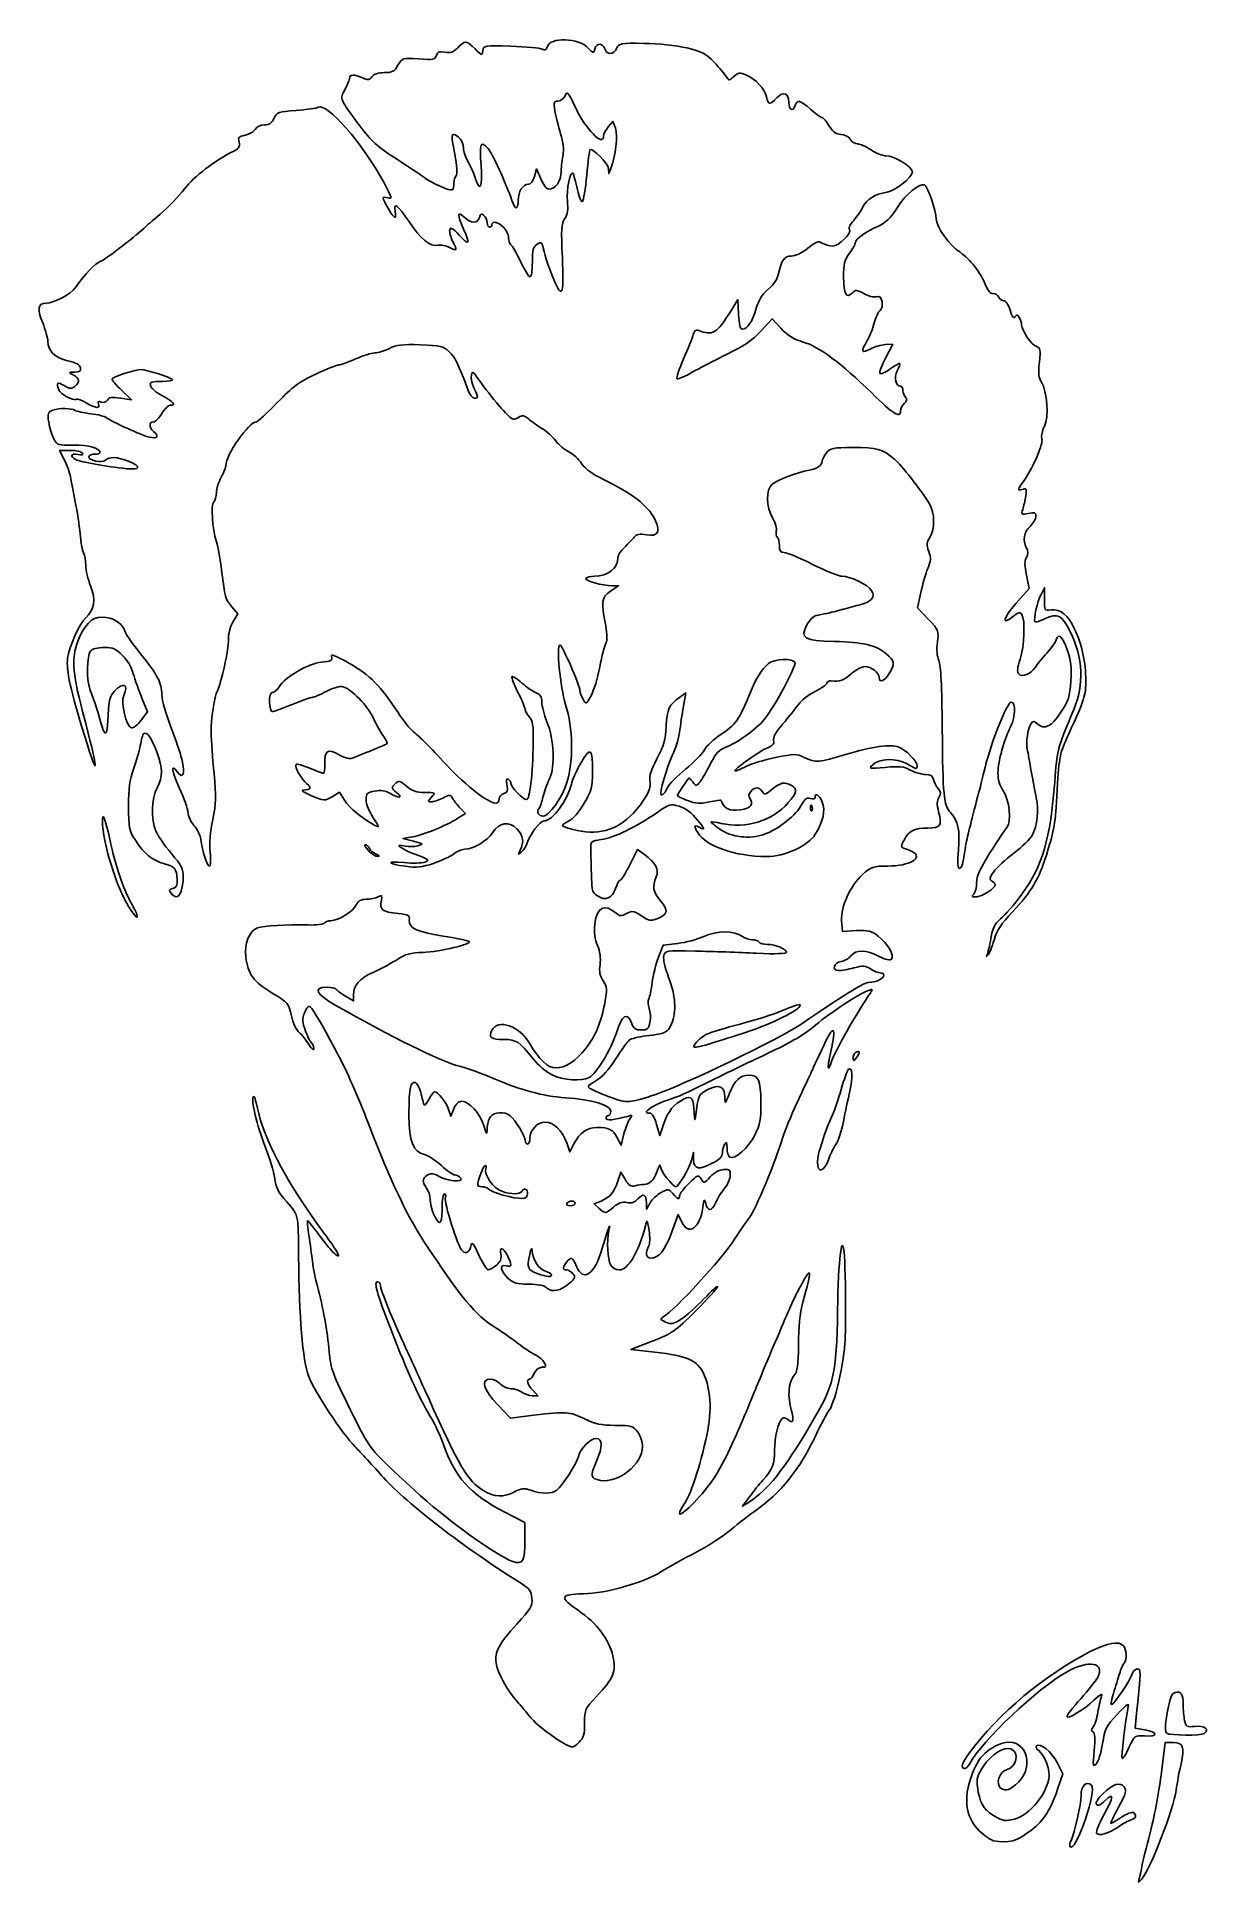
# Model space of a CAD drawing. Extents: x 9 to 140, y 12 to 218.
import ezdxf

# ---------------------------------------------------------------- set-up
doc = ezdxf.new("R2010")
doc.units = 0
doc.layers.get('0').update_dxf_attribs({"linetype": 'CONTINUOUS'})

msp = doc.modelspace()

# ---------------------------------------------------------------- linework, layer by layer
at = {"color": 7}
for points in [[(73.660458, 207.607223), (73.369559, 208.367223), (72.860945, 207.7426)], [(65.35312, 201.951077), (64.888221, 203.075556), (64.64396, 202.21566)], [(72.898259, 203.12244), (72.915034, 202.546389), (73.148209, 203.125176)], [(87.380061, 186.869829), (87.30129, 188.523475), (86.50754, 187.233438)], [(89.86901, 185.010224), (91.128276, 186.372825), (92.126467, 185.29159)], [(103.751729, 181.997175), (104.547731, 183.54059), (103.729719, 183.503869)], [(18.678523, 178.393299), (19.773466, 177.35146), (18.536714, 177.539153)], [(12.277937, 170.691498), (11.751993, 171.722431), (12.932381, 171.722431)], [(73.119054, 156.031819), (74.018079, 156.641181), (73.302363, 156.641181)], [(119.453398, 157.806602), (119.755449, 156.351631), (118.273272, 154.66341)], [(121.07409, 155.669009), (121.468301, 156.416626), (121.450415, 155.139842)], [(30.949411, 154.302987), (31.615396, 153.511509), (31.069661, 152.586558)], [(108.518695, 152.910146), (107.326237, 154.18498), (107.682512, 155.876104)], [(20.920292, 144.122042), (21.552451, 142.583112), (20.850649, 141.663005)], [(81.286929, 143.464873), (81.524824, 144.708356), (80.817683, 144.204828)], [(43.476442, 132.755135), (42.933051, 133.634358), (42.09842, 133.142736)], [(56.125832, 130.743605), (56.964958, 131.258667), (56.390416, 131.86079)], [(51.185665, 128.187199), (49.99504, 128.49761), (51.079024, 128.675421)], [(76.896738, 126.710154), (76.128084, 127.257482), (75.258956, 125.545159)], [(98.8647, 119.342643), (98.942956, 118.144309), (100.483583, 118.227157)], [(80.602521, 116.805792), (79.002255, 116.624743), (78.471702, 115.267856)], [(44.504935, 111.050734), (44.504935, 110.39597), (43.611123, 110.923335)], [(55.664716, 98.387302), (55.31707, 97.548009), (55.069774, 98.321156)], [(79.067189, 96.748902), (78.620998, 95.405554), (78.256791, 96.654612)], [(69.046696, 94.467302), (68.585868, 93.576156), (68.23615, 94.593418)], [(74.621356, 95.597247), (74.294952, 94.331806), (73.862594, 95.15964)], [(82.147481, 92.674339), (82.352346, 93.538048), (82.379428, 92.678152)], [(73.934669, 90.320405), (74.26098, 91.336098), (74.774705, 90.491342)], [(71.861312, 87.287267), (71.28931, 87.78336), (72.066282, 88.105194)], [(77.52901, 87.912326), (77.136022, 87.188048), (77.125438, 87.900036)], [(79.914279, 84.577111), (80.654467, 86.606576), (81.04932, 85.772837)], [(77.776292, 72.511415), (75.395042, 71.593104), (78.040876, 71.289516)], [(64.394805, 66.426678), (65.03624, 66.418264), (64.460951, 67.030629)], [(64.587411, 64.248715), (61.981853, 63.926133), (60.552515, 65.41352)], [(88.598751, 55.175571), (87.830459, 54.119338), (88.592589, 54.608981)], [(63.575549, 50.45116), (63.558166, 52.298521), (61.334563, 53.457782)], [(131.722744, 31.038162), (131.559049, 29.392438), (132.647357, 29.218411)], [(134.441634, 24.151077), (134.91473, 27.789098), (135.78871, 27.789098)], [(122.855117, 25.563176), (123.483947, 24.326916), (122.921469, 22.61349)]]:
    msp.add_lwpolyline(points, dxfattribs=at)
for points in [[(16.354984, 141.361493)], [(95.391981, 131.924687)], [(46.158581, 127.140139)], [(24.18705, 122.39103)], [(19.444452, 120.908736)], [(115.056968, 115.560787)], [(88.781819, 107.112506)], [(100.141995, 104.039628)], [(73.204721, 99.64188)], [(96.164831, 92.428822)], [(61.139448, 88.780549)], [(68.25129, 87.849514)], [(64.943998, 80.043845)], [(135.070702, 28.839948)], [(68.383581, 27.476966)], [(112.304415, 25.235858)], [(115.788967, 16.866097)], [(124.331894, 16.610452)], [(127.268023, 17.711227)], [(131.97876, 12.490622)]]:
    msp.add_lwpolyline(points, close=True, dxfattribs=at)
for points in [[(53.719373, 215.7068), (53.851612, 216.123453), (54.041667, 216.196543), (54.667417, 216.071393)], [(54.667417, 216.071393), (55.277089, 215.949459), (55.595483, 216.06028), (56.108018, 216.572814)], [(56.108018, 216.572814), (56.942919, 217.407716), (57.06196, 217.399179), (58.02585, 216.43529)], [(58.02585, 216.43529), (58.807421, 215.65372), (58.822807, 215.650252), (58.906098, 216.236852)], [(58.906098, 216.236852), (58.989404, 216.823541), (59.043612, 216.832213), (62.033581, 216.737146)], [(62.033581, 216.737146), (63.707071, 216.683938), (65.271507, 216.537954), (65.510106, 216.412739)], [(65.510106, 216.412739), (65.828235, 216.245784), (65.978424, 216.317012), (66.073306, 216.679843)], [(66.073306, 216.679843), (66.358775, 217.77148), (69.590166, 217.669041), (70.641125, 216.535038)], [(70.641125, 216.535038), (71.21217, 215.918871), (71.23435, 215.91576), (71.369571, 216.432851)], [(71.369571, 216.432851), (71.549252, 217.119947), (72.267019, 217.122627), (72.484623, 216.437016)], [(72.484623, 216.437016), (72.710122, 215.726532), (73.487222, 215.765287), (73.810945, 216.503162)], [(73.810945, 216.503162), (74.059785, 217.070352), (74.203359, 217.096471), (76.850248, 217.056069)], [(76.850248, 217.056069), (78.433655, 217.031899), (80.481744, 216.812004), (81.612748, 216.544737)], [(81.612748, 216.544737), (83.311696, 216.14326), (83.749351, 215.915969), (84.655456, 214.964547)], [(47.916642, 213.791181), (48.798917, 213.791181), (49.028286, 213.915405), (49.443328, 214.618014)], [(49.443328, 214.618014), (49.92914, 215.440429), (49.941427, 215.444154), (51.742861, 215.315262)], [(51.742861, 215.315262), (53.373941, 215.198559), (53.570415, 215.23748), (53.719373, 215.7068)], [(84.655456, 214.964547), (85.23754, 214.353353), (85.847486, 213.630952), (86.01089, 213.359213)], [(45.200141, 207.866539), (42.92654, 210.901648), (42.955631, 210.830533), (43.540931, 211.922575)], [(43.540931, 211.922575), (43.816471, 212.436676), (44.041915, 213.007894), (44.041915, 213.19195)], [(44.041915, 213.19195), (44.041915, 213.613788), (44.607274, 213.619315), (45.513657, 213.206338)], [(45.513657, 213.206338), (46.109924, 212.934661), (46.266748, 212.954728), (46.547463, 213.33863)], [(46.547463, 213.33863), (46.762376, 213.632541), (47.242336, 213.791181), (47.916642, 213.791181)], [(86.01089, 213.359213), (86.300768, 212.877155), (86.321514, 212.877249), (86.864034, 213.363057)], [(86.864034, 213.363057), (87.355804, 213.803421), (87.516182, 213.821166), (88.251519, 213.516579)], [(88.251519, 213.516579), (89.321098, 213.073545), (90.281464, 212.032386), (90.488024, 211.091924)], [(38.120169, 209.58523), (39.298637, 209.67305), (40.400925, 209.830247), (40.5697, 209.934556)], [(40.5697, 209.934556), (41.502645, 210.511147), (45.527979, 205.903354), (47.854923, 201.595181)], [(67.26156, 210.616181), (66.811432, 210.616181), (66.77102, 210.489208), (66.927111, 209.565312)], [(68.052143, 211.211494), (67.898918, 210.884072), (67.543153, 210.616181), (67.26156, 210.616181)], [(69.132603, 210.067044), (68.390553, 211.677023), (68.30995, 211.762396), (68.052143, 211.211494)], [(72.352331, 206.750412), (72.352331, 205.419884), (70.300215, 207.533764), (69.132603, 210.067044)], [(90.488024, 211.091924), (90.687858, 210.182083), (90.874032, 210.169074), (91.663811, 211.009753)], [(91.663811, 211.009753), (92.373767, 211.765466), (92.989831, 211.513355), (92.989831, 210.467108)], [(92.989831, 210.467108), (92.989831, 209.661965), (93.434344, 209.403478), (93.65007, 210.083174)], [(93.65007, 210.083174), (93.885324, 210.824391), (94.197678, 210.755912), (95.442791, 209.690141)], [(33.543266, 207.478461), (33.719699, 207.760975), (34.155081, 207.970348), (34.566122, 207.970348)], [(34.566122, 207.970348), (35.086134, 207.970348), (35.37689, 208.169267), (35.629646, 208.697952)], [(35.629646, 208.697952), (35.955602, 209.379751), (36.112389, 209.435608), (38.120169, 209.58523)], [(49.168891, 204.256296), (47.180063, 205.520534), (46.481532, 206.155968), (45.200141, 207.866539)], [(66.927111, 209.565312), (67.024761, 208.987335), (67.308495, 207.826475), (67.557631, 206.985624)], [(72.860945, 207.7426), (72.581206, 207.399057), (72.352331, 206.95257), (72.352331, 206.750412)], [(95.442791, 209.690141), (96.037821, 209.180818), (96.612586, 208.764099), (96.720044, 208.764099)], [(96.720044, 208.764099), (96.827501, 208.764099), (97.172968, 208.34738), (97.487748, 207.838057)], [(97.487748, 207.838057), (97.911293, 207.152744), (98.244258, 206.912016), (98.768598, 206.912016)], [(31.158871, 205.059389), (31.747672, 205.35341), (31.869896, 205.557806), (31.747804, 206.044258)], [(31.747804, 206.044258), (31.616571, 206.567133), (31.715437, 206.682449), (32.414908, 206.822342)], [(32.414908, 206.822342), (32.866552, 206.912671), (33.374314, 207.207924), (33.543266, 207.478461)], [(55.631609, 206.912014), (55.455616, 206.912014), (55.420943, 206.595017), (55.537555, 206.052119)], [(55.537555, 206.052119), (55.942936, 204.164838), (56.115339, 202.385126), (55.90535, 202.255345)], [(56.741915, 205.402993), (56.741915, 206.091539), (56.138228, 206.912014), (55.631609, 206.912014)], [(59.487366, 205.360617), (58.66139, 206.273313), (58.521915, 205.939356), (58.698789, 203.472431)], [(67.557631, 206.985624), (67.834039, 206.052738), (67.940801, 205.147402), (67.831523, 204.663056)], [(73.148209, 203.125176), (73.681119, 204.447979), (73.954415, 206.839246), (73.660458, 207.607223)], [(98.768598, 206.912016), (99.19058, 206.912016), (99.610775, 206.698008), (99.807596, 206.382849)], [(99.807596, 206.382849), (99.989354, 206.091807), (100.369894, 205.853682), (100.653239, 205.853682)], [(100.653239, 205.853682), (100.936586, 205.853682), (101.607035, 205.556026), (102.143129, 205.192224)], [(25.680072, 200.861295), (26.742917, 202.242542), (29.034925, 203.998777), (31.158871, 205.059389)], [(52.28331, 202.173279), (51.897886, 202.475079), (50.496399, 203.412437), (49.168891, 204.256296)], [(57.238993, 203.900535), (56.965599, 204.354274), (56.741915, 205.03038), (56.741915, 205.402993)], [(58.053261, 202.083369), (57.878808, 202.629072), (57.512387, 203.446798), (57.238993, 203.900535)], [(62.131408, 199.569827), (61.488489, 201.436026), (59.909549, 204.894111), (59.487366, 205.360617)], [(67.831523, 204.663056), (67.733026, 204.226494), (67.638353, 203.381743), (67.621134, 202.785835)], [(70.471535, 202.376575), (70.613109, 203.881194), (70.773409, 205.156716), (70.827762, 205.211066)], [(70.827762, 205.211066), (71.077659, 205.460963), (72.883202, 203.639608), (72.898259, 203.12244)], [(102.143129, 205.192224), (102.67922, 204.828422), (103.418188, 204.530766), (103.785278, 204.530766)], [(103.785278, 204.530766), (104.706298, 204.530766), (106.749263, 203.28964), (106.743394, 202.733676)], [(47.854923, 201.595181), (48.798176, 199.848812), (48.837736, 199.697832), (48.316354, 199.834177)], [(55.527003, 200.758216), (55.316324, 200.547534), (53.155858, 201.490038), (52.28331, 202.173279)], [(55.683581, 201.516539), (55.683581, 201.185579), (55.613123, 200.844333), (55.527003, 200.758216)], [(55.90535, 202.255345), (55.783377, 202.179963), (55.683581, 201.847498), (55.683581, 201.516539)], [(58.698789, 203.472431), (58.879878, 200.946692), (58.605436, 200.356142), (58.053261, 202.083369)], [(64.64396, 202.21566), (64.498164, 201.702398), (64.227861, 201.355764), (63.973414, 201.355764)], [(66.22007, 200.826598), (65.996381, 200.826598), (65.611775, 201.325454), (65.35312, 201.951077)], [(67.621134, 202.785835), (67.588807, 201.666909), (66.987894, 200.826598), (66.22007, 200.826598)], [(68.318094, 199.445838), (68.18245, 200.679974), (68.662505, 203.058033), (68.943995, 202.546389)], [(68.943995, 202.546389), (69.024055, 202.400869), (69.248311, 201.593329), (69.442343, 200.751856)], [(70.004628, 199.431405), (70.119854, 199.546631), (70.329962, 200.871958), (70.471535, 202.376575)], [(106.743394, 202.733676), (106.736753, 202.10378), (104.88925, 200.634411), (103.909823, 200.480051)], [(22.968442, 198.043477), (23.820065, 198.76184), (25.040297, 200.029858), (25.680072, 200.861295)], [(48.316354, 199.834177), (47.608778, 200.019214), (47.609649, 199.979746), (48.341383, 198.698242)], [(62.835745, 199.569827), (62.824976, 198.469528), (62.510466, 198.469528), (62.131408, 199.569827)], [(63.973414, 201.355764), (63.353675, 201.355764), (62.845416, 200.557884), (62.835745, 199.569827)], [(69.442343, 200.751856), (69.636375, 199.910383), (69.889402, 199.316179), (70.004628, 199.431405)], [(103.909823, 200.480051), (102.580847, 200.270601), (101.616806, 199.681215), (101.226937, 198.839814)], [(105.049672, 198.743902), (105.991731, 200.246426), (107.494446, 201.50388), (108.104824, 201.30042)], [(108.104824, 201.30042), (108.430311, 201.191925), (109.383856, 198.376084), (109.390101, 197.504962)], [(21.287748, 196.594193), (21.360509, 196.672933), (22.11682, 197.325113), (22.968442, 198.043477)], [(48.341383, 198.698242), (49.024842, 197.501301), (49.315976, 197.359776), (49.133744, 198.313056)], [(49.133744, 198.313056), (48.920961, 199.426166), (49.442595, 199.057557), (50.640948, 197.248)], [(56.747714, 196.365934), (56.025148, 197.958327), (56.052199, 198.423824), (56.825102, 197.697717)], [(56.825102, 197.697717), (57.592664, 196.976632), (58.336164, 196.958834), (58.518782, 197.657175)], [(58.518782, 197.657175), (58.628656, 198.077328), (58.736741, 198.127083), (59.023179, 197.88936)], [(59.023179, 197.88936), (59.223685, 197.722953), (59.387737, 197.363258), (59.387737, 197.090036)], [(67.758916, 193.156972), (67.60622, 196.355714), (67.641856, 196.955881), (68.018623, 197.530903)], [(68.018623, 197.530903), (68.332956, 198.010632), (68.416863, 198.547183), (68.318094, 199.445838)], [(101.226937, 198.839814), (101.025267, 198.404577), (100.564693, 197.730728), (100.203437, 197.34237)], [(102.964671, 196.702488), (103.799444, 197.069378), (104.318255, 197.577341), (105.049672, 198.743902)], [(109.390101, 197.504962), (109.396424, 196.622931), (110.867886, 194.559293), (112.046763, 193.779151)], [(16.34739, 192.78178), (16.794557, 192.921718), (20.627131, 195.879268), (21.287748, 196.594193)], [(50.640948, 197.248), (51.947784, 195.274631), (53.063783, 194.3525), (53.885216, 194.56731)], [(55.535298, 195.036665), (55.30823, 195.47577), (55.163532, 196.035406), (55.21375, 196.280297)], [(55.21375, 196.280297), (55.284616, 196.625877), (55.524839, 196.488627), (56.2868, 195.667223)], [(56.2868, 195.667223), (57.389554, 194.478436), (57.516718, 194.671204), (56.747714, 196.365934)], [(59.387737, 197.090036), (59.387737, 196.816811), (59.5068, 196.593264), (59.652321, 196.593264)], [(59.652321, 196.593264), (59.797842, 196.593264), (59.916904, 196.712327), (59.916904, 196.857848)], [(59.916904, 196.857848), (59.916904, 197.322742), (60.671951, 197.141849), (61.229513, 196.543375)], [(61.229513, 196.543375), (61.526224, 196.224893), (61.768987, 195.696139), (61.768987, 195.368365)], [(61.768987, 195.368365), (61.768987, 195.040589), (61.884179, 194.701218), (62.024972, 194.614205)], [(99.736706, 196.328682), (100.011159, 195.884609), (98.56279, 194.4766), (97.831532, 194.4766)], [(100.203437, 197.34237), (99.837743, 196.949242), (99.630868, 196.499931), (99.736706, 196.328682)], [(100.398165, 194.875121), (100.398165, 195.258195), (101.558886, 196.084637), (102.964671, 196.702488)], [(53.885216, 194.56731), (54.1913, 194.647354), (54.780677, 194.537568), (55.194943, 194.323343)], [(55.194943, 194.323343), (56.06361, 193.874136), (56.098575, 193.947412), (55.535298, 195.036665)], [(62.024972, 194.614205), (62.165762, 194.527191), (62.648095, 193.686726), (63.09682, 192.746506)], [(64.414821, 192.69316), (64.414821, 194.057662), (64.507152, 194.40697), (64.939143, 194.676752)], [(64.939143, 194.676752), (65.407204, 194.969061), (65.48015, 194.926207), (65.61895, 194.277377)], [(65.61895, 194.277377), (65.81825, 193.345747), (66.487164, 191.412715), (66.99204, 190.30941)], [(93.245488, 193.360561), (92.486996, 193.382125), (92.17638, 192.935355), (91.786197, 191.2616)], [(95.086649, 194.227879), (94.393194, 193.670605), (93.707162, 193.347433), (93.245488, 193.360561)], [(96.703965, 194.79636), (96.265524, 195.070172), (96.033116, 194.988482), (95.086649, 194.227879)], [(97.831532, 194.4766), (97.492981, 194.4766), (96.985577, 194.620494), (96.703965, 194.79636)], [(99.075248, 191.001229), (99.075248, 192.489828), (99.185103, 192.935196), (99.736706, 193.68285)], [(99.736706, 193.68285), (100.100508, 194.175957), (100.398165, 194.712479), (100.398165, 194.875121)], [(112.046763, 193.779151), (113.181199, 193.028414), (114.339854, 191.530176), (114.934675, 190.044829)], [(13.536578, 189.872861), (14.512446, 191.284466), (15.791019, 192.607666), (16.34739, 192.78178)], [(63.09682, 192.746506), (63.545545, 191.806285), (64.025666, 191.037014), (64.163752, 191.037014)], [(64.163752, 191.037014), (64.301841, 191.037014), (64.414821, 191.782279), (64.414821, 192.69316)], [(66.99204, 190.30941), (67.76325, 188.624088), (67.943373, 189.292928), (67.758916, 193.156972)], [(91.786197, 191.2616), (91.634847, 190.612366), (91.43923, 190.359215), (90.146688, 189.139901)], [(10.249538, 188.126598), (11.178051, 188.126598), (12.997627, 189.093261), (13.536578, 189.872861)], [(100.060091, 189.262634), (99.379516, 188.582059), (99.075248, 189.119198), (99.075248, 191.001229)], [(101.333017, 189.179986), (100.553793, 189.617649), (100.423562, 189.626105), (100.060091, 189.262634)], [(102.71982, 188.828103), (102.434496, 188.753488), (101.810434, 188.911836), (101.333017, 189.179986)], [(114.934675, 190.044829), (115.141711, 189.527836), (115.465958, 189.184934), (115.747789, 189.184934)], [(115.747789, 189.184934), (116.005607, 189.184934), (116.285081, 189.00634), (116.368846, 188.788059)], [(9.87256, 185.913141), (9.231059, 187.460877), (9.344438, 188.126598), (10.249538, 188.126598)], [(86.50754, 187.233438), (84.956708, 184.712957), (84.524736, 184.459954), (82.861732, 185.098108)], [(89.312104, 187.42011), (88.917653, 186.043403), (88.350881, 185.216184), (87.802074, 185.216184)], [(90.146688, 189.139901), (89.889042, 188.896855), (89.513481, 188.122949), (89.312104, 187.42011)], [(102.495419, 185.912966), (102.653706, 186.514478), (102.944298, 187.140313), (103.141177, 187.303709)], [(103.368867, 188.282278), (103.269135, 188.804), (103.116973, 188.93196), (102.71982, 188.828103)], [(103.141177, 187.303709), (103.348999, 187.476186), (103.4445, 187.886634), (103.368867, 188.282278)], [(116.368846, 188.788059), (116.452608, 188.569777), (116.698691, 188.391184), (116.915697, 188.391184)], [(116.915697, 188.391184), (117.147361, 188.391184), (117.442332, 187.950351), (117.630165, 187.323423)], [(117.630165, 187.323423), (117.848568, 186.594459), (118.019841, 186.363591), (118.169952, 186.595819)], [(10.439832, 183.851317), (10.439832, 184.232566), (10.184559, 185.160386), (9.87256, 185.913141)], [(82.861732, 185.098108), (82.607457, 185.195684), (82.426167, 185.03674), (82.334891, 184.636217)], [(87.802074, 185.216184), (87.56582, 185.216184), (87.43428, 185.731629), (87.380061, 186.869829)], [(92.126467, 185.29159), (92.852023, 184.505669), (93.522078, 184.094821), (94.57972, 183.787357)], [(101.699769, 183.944289), (101.97909, 184.42555), (102.337132, 185.311455), (102.495419, 185.912966)], [(118.169952, 186.595819), (118.344683, 186.86613), (118.443327, 186.854484), (118.650364, 186.5391)], [(118.650364, 186.5391), (118.793657, 186.320819), (118.912719, 185.942121), (118.914947, 185.697551)], [(118.914947, 185.697551), (118.920927, 185.042413), (120.035106, 183.428894), (120.588127, 183.274525)], [(12.68571, 181.703498), (11.216918, 182.063813), (10.439832, 182.806972), (10.439832, 183.851317)], [(48.484226, 183.067344), (47.94432, 182.793995), (47.214994, 182.570348), (46.863503, 182.570348)], [(51.948149, 183.480303), (49.928153, 183.548689), (49.283059, 183.471783), (48.484226, 183.067344)], [(55.142572, 182.713987), (54.497571, 183.331935), (54.196377, 183.40419), (51.948149, 183.480303)], [(82.334891, 184.636217), (82.258352, 184.300355), (81.769746, 183.073059), (81.249099, 181.908892)], [(86.103434, 182.429642), (87.953929, 183.328921), (88.939248, 184.00417), (89.86901, 185.010224)], [(94.57972, 183.787357), (96.349743, 183.272795), (98.798002, 181.451795), (102.209902, 178.112065)], [(102.05181, 183.011956), (101.064968, 182.48956), (100.982388, 182.708262), (101.699769, 183.944289)], [(103.729719, 183.503869), (103.27981, 183.483681), (102.524753, 183.262312), (102.05181, 183.011956)], [(120.588127, 183.274525), (121.009214, 183.156987), (121.044864, 182.948569), (120.885233, 181.537613)], [(14.094172, 180.916702), (14.034929, 181.226225), (13.568003, 181.487059), (12.68571, 181.703498)], [(42.870088, 181.247431), (42.670447, 181.247431), (41.512982, 180.786159), (40.297947, 180.222379)], [(44.728752, 181.908889), (43.90613, 181.545087), (43.069732, 181.247431), (42.870088, 181.247431)], [(46.863503, 182.570348), (46.512009, 182.570348), (45.551373, 182.272691), (44.728752, 181.908889)], [(57.27237, 178.40316), (56.142946, 181.368671), (55.780001, 182.103289), (55.142572, 182.713987)], [(58.128935, 180.056806), (57.603316, 181.005763), (57.388802, 179.762378), (57.895003, 178.700864)], [(81.249099, 181.908892), (80.728455, 180.744725), (80.415966, 179.753445), (80.554682, 179.706048)], [(82.202009, 180.415766), (82.969322, 180.853509), (84.724962, 181.759752), (86.103434, 182.429642)], [(103.13108, 180.278408), (103.034637, 180.374851), (103.313928, 181.148297), (103.751729, 181.997175)], [(105.349646, 181.411232), (105.302857, 181.458018), (104.823996, 181.18282), (104.285505, 180.799676)], [(105.047825, 180.58044), (105.260614, 180.990587), (105.396432, 181.364443), (105.349646, 181.411232)], [(120.885233, 181.537613), (120.746234, 180.309041), (120.798299, 179.790095), (121.107967, 179.317481)], [(11.662519, 178.481159), (11.358909, 179.272353), (11.493865, 179.373202), (12.26443, 178.930959)], [(12.26443, 178.930959), (12.907656, 178.561799), (13.098833, 178.547734), (13.455055, 178.843371)], [(13.284102, 180.13076), (12.703371, 180.410834), (12.707086, 180.418306), (13.435793, 180.435774)], [(13.455055, 178.843371), (14.045602, 179.33348), (13.984592, 179.792924), (13.284102, 180.13076)], [(13.435793, 180.435774), (13.999761, 180.449294), (14.161082, 180.567134), (14.094172, 180.916702)], [(20.835065, 180.718264), (20.125526, 180.718264), (17.583582, 179.891756), (17.583582, 179.66105)], [(17.583582, 179.66105), (17.583582, 179.536796), (18.076304, 178.96631), (18.678523, 178.393299)], [(24.317217, 179.615573), (24.010112, 179.884641), (21.377648, 180.718264), (20.835065, 180.718264)], [(21.864696, 178.932332), (21.791126, 179.325714), (21.987944, 179.395353), (23.173338, 179.395353)], [(23.206247, 177.807853), (22.516018, 178.171655), (21.912321, 178.677671), (21.864696, 178.932332)], [(23.173338, 179.395353), (23.941048, 179.395353), (24.455522, 179.4944), (24.317217, 179.615573)], [(40.297947, 180.222379), (38.465435, 179.372093), (37.733634, 178.83078), (36.005677, 177.047379)], [(61.748117, 175.570634), (61.062764, 176.182409), (58.549101, 179.298232), (58.128935, 180.056806)], [(80.554682, 179.706048), (80.693398, 179.65865), (81.434697, 179.978024), (82.202009, 180.415766)], [(104.285505, 180.799676), (103.747014, 180.416536), (103.227524, 180.181964), (103.13108, 180.278408)], [(105.434556, 178.866184), (104.871822, 178.866184), (104.655633, 179.824486), (105.047825, 180.58044)], [(121.107967, 179.317481), (121.768428, 178.30949), (121.967718, 175.403187), (121.445607, 174.393537)], [(13.606696, 177.405943), (13.263618, 177.193911), (11.858223, 177.971156), (11.662519, 178.481159)], [(14.723404, 177.020871), (14.241711, 177.31455), (13.739194, 177.487834), (13.606696, 177.405943)], [(16.090609, 176.884806), (16.302694, 176.332121), (15.765381, 176.385596), (14.723404, 177.020871)], [(16.396251, 177.108514), (16.057954, 177.238329), (15.977537, 177.17947), (16.090609, 176.884806)], [(17.077648, 177.329595), (16.940977, 177.085376), (16.678484, 177.00021), (16.396251, 177.108514)], [(18.536714, 177.539153), (17.57062, 177.685769), (17.251307, 177.639909), (17.077648, 177.329595)], [(24.087442, 176.749519), (24.792226, 176.749519), (24.462224, 177.145857), (23.206247, 177.807853)], [(36.005677, 177.047379), (34.859965, 175.864909), (33.818306, 174.897431), (33.690877, 174.897431)], [(57.964639, 177.543264), (57.764013, 177.543264), (57.45249, 177.930217), (57.27237, 178.40316)], [(57.895003, 178.700864), (58.421868, 177.596017), (58.42504, 177.543264), (57.964639, 177.543264)], [(102.209902, 178.112065), (104.614969, 175.757872), (105.425248, 175.252578), (105.425248, 176.106958)], [(105.425248, 176.106958), (105.425248, 176.335632), (105.611496, 176.70898), (105.839133, 176.936614)], [(105.689831, 178.389934), (105.689831, 178.651871), (105.574957, 178.866184), (105.434556, 178.866184)], [(105.971425, 177.63209), (105.816548, 177.786967), (105.689831, 178.127996), (105.689831, 178.389934)], [(105.839133, 176.936614), (106.13172, 177.229204), (106.170492, 177.433023), (105.971425, 177.63209)], [(10.546826, 174.86371), (10.391066, 175.837781), (10.436725, 175.967681), (11.011715, 176.186293)], [(11.112683, 173.023313), (10.89646, 173.441445), (10.641825, 174.269622), (10.546826, 174.86371)], [(11.011715, 176.186293), (11.715287, 176.453789), (13.061326, 176.44237), (13.49774, 176.165206)], [(13.49774, 176.165206), (13.651619, 176.067474), (14.425525, 175.904996), (15.217532, 175.804145)], [(15.217532, 175.804145), (16.009536, 175.703291), (16.791797, 175.515069), (16.955892, 175.38587)], [(16.955892, 175.38587), (17.557756, 174.911999), (20.916347, 173.375442), (21.750936, 173.192136)], [(22.21379, 173.839103), (21.711597, 174.255885), (21.698516, 174.897436), (22.1922, 174.897436)], [(22.1922, 174.897436), (22.398612, 174.897436), (22.825041, 175.314155), (23.139821, 175.823478)], [(23.139821, 175.823478), (23.454601, 176.332801), (23.88103, 176.749519), (24.087442, 176.749519)], [(33.690877, 174.897431), (32.832643, 174.897431), (30.283581, 171.265689), (30.283581, 170.042933)], [(62.870188, 175.391958), (62.407856, 175.103226), (62.242181, 175.129608), (61.748117, 175.570634)], [(63.979867, 175.224578), (63.497322, 175.655123), (63.331606, 175.680119), (62.870188, 175.391958)], [(65.477067, 174.163371), (64.965599, 174.468663), (64.291858, 174.946207), (63.979867, 175.224578)], [(13.298871, 172.29619), (11.57768, 172.264406), (11.490061, 172.293545), (11.112683, 173.023313)], [(21.750936, 173.192136), (22.670993, 172.990058), (22.881794, 173.284711), (22.21379, 173.839103)], [(67.015543, 172.785209), (66.68085, 173.237906), (65.988536, 173.858079), (65.477067, 174.163371)], [(68.469986, 171.558736), (68.004735, 171.7806), (67.350235, 172.332512), (67.015543, 172.785209)], [(121.16331, 173.05999), (121.346034, 172.484275), (120.323914, 170.063755), (119.186264, 168.378079)], [(121.445607, 174.393537), (121.205143, 173.928529), (121.078109, 173.328433), (121.16331, 173.05999)], [(12.958175, 168.773269), (12.873313, 169.261279), (12.567206, 170.124482), (12.277937, 170.691498)], [(13.786446, 171.250504), (12.988872, 171.40297), (12.852051, 171.072326), (13.556668, 170.695226)], [(12.932381, 171.722431), (13.581592, 171.722431), (14.197021, 171.586107), (14.299997, 171.419486)], [(16.260665, 171.493677), (16.260665, 171.978635), (14.97448, 172.327133), (13.298871, 172.29619)], [(13.556668, 170.695226), (14.040001, 170.436553), (17.001419, 169.908299), (19.237227, 169.681935)], [(14.299997, 171.419486), (14.429238, 171.210372), (14.270178, 171.158032), (13.786446, 171.250504)], [(16.868897, 170.637332), (16.496202, 170.264635), (14.870406, 170.599579), (15.016658, 171.018928)], [(15.016658, 171.018928), (15.075472, 171.187573), (15.379436, 171.316102), (15.692131, 171.304548)], [(15.692131, 171.304548), (16.004823, 171.292986), (16.260665, 171.378102), (16.260665, 171.493677)], [(19.43031, 170.503077), (18.189377, 170.9996), (17.27889, 171.047323), (16.868897, 170.637332)], [(69.904502, 170.257422), (69.580768, 170.751283), (68.935238, 171.336875), (68.469986, 171.558736)], [(97.162787, 171.448992), (96.904953, 171.130579), (96.693998, 170.719234), (96.693998, 170.534894)], [(100.158865, 172.041735), (97.887451, 172.029326), (97.584114, 171.969308), (97.162787, 171.448992)], [(104.739522, 170.738924), (103.347044, 171.897643), (102.789863, 172.056113), (100.158865, 172.041735)], [(108.641637, 165.769309), (107.70711, 167.29624), (105.50235, 170.104157), (104.739522, 170.738924)], [(13.499968, 166.000078), (13.286846, 167.037321), (13.043038, 168.285255), (12.958175, 168.773269)], [(19.237227, 169.681935), (20.78663, 169.525064), (20.880189, 169.922952), (19.43031, 170.503077)], [(29.754415, 168.74291), (29.463373, 168.199887), (29.225248, 167.421793), (29.225248, 167.013805)], [(30.283581, 170.042933), (30.283581, 169.87094), (30.045456, 169.285931), (29.754415, 168.74291)], [(73.076366, 168.093565), (71.176224, 169.024731), (70.337458, 169.59694), (69.904502, 170.257422)], [(95.23879, 169.508194), (93.877135, 169.255477), (91.697842, 168.426932), (91.141225, 167.950343)], [(96.693998, 170.534894), (96.693998, 170.057233), (96.157473, 169.678697), (95.23879, 169.508194)], [(29.225248, 167.013805), (29.225248, 166.60582), (29.094975, 166.141741), (28.935751, 165.982518)], [(78.143915, 163.855829), (77.545208, 165.301705), (75.806612, 166.755606), (73.076366, 168.093565)], [(91.141225, 167.950343), (90.409916, 167.324177), (90.422825, 165.45293), (91.167154, 164.191384)], [(119.186264, 168.378079), (118.449212, 167.285974), (118.429238, 167.201366), (118.9473, 167.365791)], [(118.9473, 167.365791), (119.463579, 167.529653), (119.500735, 167.468201), (119.375682, 166.657261)], [(119.375682, 166.657261), (119.300374, 166.168888), (119.149453, 165.488146), (119.040304, 165.144503)], [(14.034342, 162.442181), (13.953559, 163.361783), (13.713092, 164.962837), (13.499968, 166.000078)], [(28.935751, 165.982518), (28.586517, 165.633284), (28.75175, 163.048471), (29.219993, 161.535973)], [(108.687468, 162.033487), (109.272136, 162.925802), (109.249435, 164.776224), (108.641637, 165.769309)], [(119.040304, 165.144503), (118.853553, 164.556527), (118.89092, 164.530471), (119.674177, 164.702503)], [(119.674177, 164.702503), (120.380265, 164.857586), (120.506498, 164.808863), (120.506498, 164.381243)], [(75.753542, 162.053124), (76.030304, 162.397448), (76.346883, 162.459466), (77.142022, 162.325129)], [(77.142022, 162.325129), (78.389189, 162.11442), (78.680622, 162.559677), (78.143915, 163.855829)], [(91.167154, 164.191384), (91.474369, 163.670692), (91.664142, 163.009162), (91.588868, 162.721316)], [(91.588868, 162.721316), (91.513594, 162.433471), (91.559891, 162.131285), (91.691751, 162.049791)], [(119.84504, 163.255767), (119.146627, 162.59964), (119.00245, 161.707341), (119.457473, 160.857123)], [(120.506498, 164.381243), (120.506498, 164.104005), (120.208842, 163.597542), (119.84504, 163.255767)], [(14.427192, 160.310573), (14.291906, 160.563356), (14.115124, 161.522579), (14.034342, 162.442181)], [(29.219993, 161.535973), (29.400196, 160.953889), (29.6638, 159.525139), (29.805778, 158.360973)], [(73.939831, 159.778901), (73.939831, 160.025636), (74.267253, 160.537919), (74.667435, 160.917308)], [(74.667435, 160.917308), (75.067618, 161.296697), (75.556367, 161.807813), (75.753542, 162.053124)], [(91.691751, 162.049791), (91.823611, 161.968296), (91.931495, 161.551459), (91.931495, 161.123484)], [(91.931495, 161.123484), (91.931495, 160.519404), (92.050936, 160.34535), (92.465469, 160.34535)], [(108.566006, 160.472713), (108.295141, 161.221772), (108.313948, 161.463421), (108.687468, 162.033487)], [(108.462638, 158.57683), (108.814002, 159.413776), (108.831679, 159.738002), (108.566006, 160.472713)], [(119.457473, 160.857123), (119.648552, 160.500089), (119.643678, 160.181507), (119.44136, 159.803462)], [(14.673165, 158.917328), (14.673165, 159.430831), (14.562476, 160.05779), (14.427192, 160.310573)], [(15.21174, 156.61731), (14.915523, 157.368817), (14.673165, 158.403827), (14.673165, 158.917328)], [(29.805778, 158.360973), (30.177978, 155.309054), (30.215808, 155.174826), (30.949411, 154.302987)], [(71.322753, 157.699514), (72.829161, 157.699514), (73.939831, 158.581992), (73.939831, 159.778901)], [(92.465469, 160.34535), (92.759154, 160.34535), (94.185743, 159.750038), (95.635662, 159.022434)], [(95.635662, 159.022434), (97.085581, 158.294829), (98.556567, 157.699517), (98.904512, 157.699517)], [(107.682512, 155.876104), (107.878462, 156.80622), (108.229519, 158.021547), (108.462638, 158.57683)], [(119.44136, 159.803462), (119.230156, 159.408823), (119.233426, 158.866208), (119.453398, 157.806602)], [(14.664267, 153.061252), (15.63709, 153.941645), (15.813847, 155.089754), (15.21174, 156.61731)], [(73.302363, 156.641181), (72.20758, 156.641181), (70.223999, 157.202018), (70.38685, 157.465514)], [(70.38685, 157.465514), (70.4664, 157.594213), (70.88755, 157.699514), (71.322753, 157.699514)], [(98.904512, 157.699517), (99.849964, 157.699517), (101.804295, 156.74839), (102.207274, 156.092141)], [(72.584202, 152.172982), (72.056109, 154.89146), (72.120345, 155.354885), (73.119054, 156.031819)], [(100.766121, 154.490132), (100.199941, 154.347114), (99.319985, 154.109465), (98.810662, 153.962023)], [(102.207274, 156.092141), (102.663805, 155.348683), (102.222382, 154.857987), (100.766121, 154.490132)], [(118.273272, 154.66341), (116.792028, 152.976249), (116.6314, 152.177869), (117.987874, 153.244873)], [(120.394304, 152.639914), (120.21825, 152.924772), (120.656289, 154.876651), (121.07409, 155.669009)], [(121.450415, 155.139842), (121.432926, 153.89075), (121.448827, 153.864794), (122.185282, 153.943158)], [(12.646004, 148.558541), (12.828717, 149.891589), (13.966365, 152.429662), (14.664267, 153.061252)], [(16.960062, 153.114401), (15.637502, 153.329024), (14.767952, 152.688025), (13.987407, 150.923075)], [(19.069093, 151.513058), (18.805822, 152.350864), (18.028587, 152.941004), (16.960062, 153.114401)], [(31.069661, 152.586558), (30.73835, 152.025027), (30.540584, 151.262432), (30.566323, 150.645664)], [(72.603252, 150.265651), (72.772196, 150.581328), (72.765632, 151.23908), (72.584202, 152.172982)], [(94.993423, 152.27726), (94.19431, 150.792818), (94.670708, 150.506443), (98.057864, 150.435143)], [(96.032537, 153.329309), (95.741495, 153.271688), (95.273895, 152.798267), (94.993423, 152.27726)], [(97.223162, 153.564013), (96.85936, 153.492547), (96.323579, 153.38693), (96.032537, 153.329309)], [(98.810662, 153.962023), (98.301339, 153.814584), (97.586964, 153.635477), (97.223162, 153.564013)], [(109.536084, 150.362391), (109.706278, 151.59986), (109.677946, 151.670814), (108.518695, 152.910146)], [(117.987874, 153.244873), (118.581051, 153.711465), (118.747368, 153.745464), (118.940961, 153.439704)], [(118.940961, 153.439704), (119.328872, 152.827035), (119.21335, 149.914951), (118.743407, 148.459865)], [(121.54327, 152.987192), (120.968918, 152.703025), (120.451883, 152.546748), (120.394304, 152.639914)], [(124.319064, 151.549449), (123.424947, 153.38339), (122.896884, 153.656906), (121.54327, 152.987192)], [(122.185282, 153.943158), (123.272812, 154.058885), (124.072351, 153.414717), (124.818135, 151.821941)], [(13.987407, 150.923075), (13.045197, 148.79257), (13.111277, 147.156445), (14.322817, 142.618264)], [(20.773149, 149.06476), (19.932777, 150.103094), (19.165951, 151.204827), (19.069093, 151.513058)], [(30.566323, 150.645664), (30.608175, 149.642827), (29.728604, 145.599909), (29.327316, 144.950614)], [(71.930337, 147.590097), (72.158609, 148.796637), (72.461419, 150.000637), (72.603252, 150.265651)], [(98.057864, 150.435143), (101.224908, 150.368476), (102.696587, 150.020179), (103.825715, 149.070081)], [(109.687601, 148.301265), (109.482345, 148.79664), (109.426055, 149.562389), (109.536084, 150.362391)], [(121.725301, 149.149771), (122.216735, 149.686293), (122.689432, 150.347746), (122.775737, 150.619664)], [(122.775737, 150.619664), (123.027395, 151.41257), (123.424746, 151.042314), (123.988309, 149.489776)], [(124.715296, 142.844115), (125.892391, 145.642901), (125.757874, 148.598274), (124.319064, 151.549449)], [(124.818135, 151.821941), (125.630104, 150.087817), (126.062743, 148.090861), (126.062743, 146.077136)], [(14.56091, 139.840139), (12.979369, 144.959993), (12.470392, 147.277323), (12.646004, 148.558541)], [(15.12011, 145.131806), (14.733376, 146.165837), (14.787806, 148.865667), (15.205536, 149.369002)], [(15.205536, 149.369002), (15.405174, 149.609551), (15.991293, 149.762014), (16.716394, 149.762014)], [(16.716394, 149.762014), (17.703861, 149.762014), (18.04643, 149.616665), (18.774183, 148.888913)], [(18.774183, 148.888913), (19.27062, 148.392475), (19.785518, 147.507862), (19.967708, 146.838392)], [(23.139832, 144.523955), (23.139832, 145.827554), (22.681573, 146.706788), (20.773149, 149.06476)], [(36.20067, 145.378525), (36.947533, 146.518381), (39.451317, 147.978704), (40.896945, 148.11761)], [(40.896945, 148.11761), (42.015103, 148.22505), (42.181563, 148.312915), (42.050324, 148.726414)], [(42.050324, 148.726414), (41.932429, 149.09787), (42.391494, 148.929466), (44.034829, 147.998413)], [(68.123533, 143.412014), (67.495222, 145.400316), (67.062443, 150.027283), (67.504908, 150.025936)], [(67.504908, 150.025936), (67.741819, 150.025142), (69.700643, 145.535221), (69.715875, 144.957993)], [(90.280307, 141.788557), (91.409962, 143.199705), (93.823208, 147.68962), (93.668588, 148.092552)], [(93.668588, 148.092552), (93.47078, 148.608034), (91.383903, 148.521513), (90.717365, 147.970192)], [(103.825715, 149.070081), (104.756908, 148.286533), (104.803215, 147.989941), (104.168474, 146.874714)], [(110.067495, 140.766184), (110.03085, 145.404059), (109.9121, 147.759444), (109.687601, 148.301265)], [(118.743407, 148.459865), (118.432572, 147.497416), (118.385873, 147.014308), (118.584483, 146.815699)], [(120.411605, 147.533003), (120.642703, 147.885703), (121.233864, 148.613246), (121.725301, 149.149771)], [(123.988309, 149.489776), (124.399588, 148.356762), (124.486826, 147.604816), (124.389801, 146.029185)], [(19.967708, 146.838392), (20.143941, 146.190811), (20.572603, 144.968455), (20.920292, 144.122042)], [(44.034829, 147.998413), (46.2779, 146.727569), (47.555941, 145.435061), (49.452998, 142.5189)], [(62.810006, 144.76925), (62.363916, 145.65295), (62.062262, 146.439305), (62.139663, 146.516706)], [(62.139663, 146.516706), (62.217065, 146.594108), (62.714336, 146.276428), (63.244711, 145.810751)], [(70.954895, 144.396804), (71.263116, 144.946576), (71.702065, 146.383558), (71.930337, 147.590097)], [(90.717365, 147.970192), (89.92638, 147.315939), (89.224244, 146.160564), (88.510068, 144.338056)], [(97.686185, 146.044012), (97.431524, 146.069915), (97.223165, 145.966572), (97.223165, 145.814354)], [(99.960867, 146.8516), (99.090157, 146.087108), (98.683138, 145.942603), (97.686185, 146.044012)], [(101.470592, 147.64535), (101.137461, 147.64535), (100.458082, 147.288163), (99.960867, 146.8516)], [(103.043995, 146.413717), (103.043998, 146.94975), (102.155374, 147.64535), (101.470592, 147.64535)], [(104.168474, 146.874714), (103.694682, 146.042269), (103.043995, 145.775511), (103.043995, 146.413717)], [(118.584483, 146.815699), (118.985363, 146.414818), (119.919139, 146.781406), (120.411605, 147.533003)], [(124.389801, 146.029185), (124.280787, 144.258863), (124.148382, 143.83924), (123.291674, 142.548943)], [(126.062743, 146.077136), (126.062743, 144.466434), (125.904051, 143.971391), (124.167993, 140.166447)], [(16.354984, 141.361493), (16.072358, 142.455209), (15.728363, 143.505499), (15.12011, 145.131806)], [(17.865942, 144.886148), (17.434177, 144.426554), (17.246873, 143.880401), (17.208085, 142.967919)], [(18.894605, 144.41665), (19.473752, 145.689759), (18.876852, 145.962198), (17.865942, 144.886148)], [(19.755874, 140.820685), (19.183165, 140.934051), (18.537214, 143.63102), (18.894605, 144.41665)], [(24.352896, 140.343628), (23.658203, 142.147168), (23.139832, 143.933526), (23.139832, 144.523955)], [(29.327316, 144.950614), (28.993409, 144.41034), (28.610219, 141.810129), (28.632677, 140.237014)], [(35.141662, 143.676598), (35.123617, 144.364652), (35.230255, 144.734931), (35.446441, 144.734931)], [(35.446441, 144.734931), (35.629334, 144.734931), (35.968736, 145.024549), (36.20067, 145.378525)], [(39.904247, 144.205764), (39.736265, 144.205764), (38.723287, 143.848984), (37.653182, 143.412922)], [(41.462531, 144.872715), (40.773456, 144.505892), (40.072228, 144.205764), (39.904247, 144.205764)], [(43.332966, 145.384666), (42.937729, 145.483866), (42.264349, 145.299557), (41.462531, 144.872715)], [(46.714704, 141.876436), (46.042149, 143.293909), (44.248205, 145.154957), (43.332966, 145.384666)], [(63.621081, 142.845081), (63.621081, 143.019672), (63.256099, 143.88555), (62.810006, 144.76925)], [(63.244711, 145.810751), (63.77509, 145.345076), (64.493463, 144.855927), (64.841099, 144.723755)], [(64.841099, 144.723755), (65.312806, 144.544412), (65.473165, 144.28289), (65.473165, 143.692941)], [(69.715875, 144.957993), (69.721034, 144.762548), (69.875829, 144.33142), (70.05987, 143.999929)], [(70.05987, 143.999929), (70.392602, 143.400624), (70.397656, 143.402865), (70.954895, 144.396804)], [(80.817683, 144.204828), (79.617678, 143.350348), (79.42158, 142.930459), (79.324269, 141.007087)], [(88.510068, 144.338056), (87.547998, 141.882942), (86.942726, 141.048698), (85.41403, 140.070803)], [(95.92347, 144.878994), (95.208638, 144.516761), (94.368054, 143.861261), (94.055507, 143.422328)], [(97.223165, 145.814354), (97.223165, 145.662139), (96.638303, 145.241224), (95.92347, 144.878994)], [(14.322817, 142.618264), (16.083656, 136.022517), (16.21554, 134.483671), (14.56091, 139.840139)], [(17.208085, 142.967919), (17.109173, 140.641007), (17.056198, 140.237014), (16.849987, 140.237014)], [(35.438477, 142.619172), (35.290493, 142.618643), (35.156926, 143.094514), (35.141662, 143.676598)], [(37.653182, 143.412922), (36.58308, 142.976857), (35.586461, 142.619669), (35.438477, 142.619172)], [(49.452998, 142.5189), (50.009213, 141.663886), (50.770999, 140.711386), (51.145853, 140.402233)], [(64.084102, 142.016205), (63.829441, 142.297494), (63.621081, 142.670488), (63.621081, 142.845081)], [(64.510817, 139.217247), (64.540059, 141.059622), (64.457019, 141.604296), (64.084102, 142.016205)], [(65.473165, 143.692941), (65.473165, 143.258164), (65.724749, 142.272951), (66.03224, 141.50358)], [(68.262352, 134.73018), (69.010419, 137.141958), (68.952089, 140.790041), (68.123533, 143.412014)], [(80.856481, 140.633889), (80.962384, 141.507014), (81.156085, 142.780956), (81.286929, 143.464873)], [(94.055507, 143.422328), (93.74296, 142.983394), (92.957994, 142.004243), (92.311141, 141.246434)], [(117.748436, 143.6766), (117.303812, 143.6766), (115.500481, 139.168524), (114.837858, 136.400559)], [(117.710548, 140.996294), (118.243178, 142.026293), (118.266509, 143.6766), (117.748436, 143.6766)], [(123.291674, 142.548943), (122.218741, 140.93299), (121.454982, 140.544137), (120.69854, 141.228707)], [(122.594534, 134.816342), (122.84678, 138.323812), (122.901856, 138.532283), (124.715296, 142.844115)], [(16.849987, 140.237014), (16.737553, 140.237014), (16.5148, 140.74303), (16.354984, 141.361493)], [(20.850649, 141.663005), (20.464659, 141.156944), (19.97201, 140.777902), (19.755874, 140.820685)], [(20.745765, 138.850489), (20.852617, 139.470347), (21.015399, 140.052859), (21.107501, 140.144963)], [(21.107501, 140.144963), (21.434841, 140.4723), (22.021628, 139.677584), (22.576769, 138.155064)], [(25.402979, 135.532802), (25.79814, 135.927962), (25.463889, 137.459294), (24.352896, 140.343628)], [(28.632677, 140.237014), (28.644107, 139.43665), (28.790461, 137.412587), (28.957916, 135.739098)], [(47.818619, 139.89105), (47.535722, 140.299612), (47.038961, 141.193036), (46.714704, 141.876436)], [(48.237965, 139.062807), (48.290221, 139.109781), (48.101515, 139.482491), (47.818619, 139.89105)], [(51.145853, 140.402233), (52.061605, 139.646988), (52.856619, 138.846788), (54.837415, 136.686594)], [(66.03224, 141.50358), (66.857102, 139.439695), (66.984253, 136.567508), (66.31377, 135.144121)], [(79.324269, 141.007087), (79.247788, 139.495411), (79.054396, 138.815678), (78.292105, 137.379221)], [(80.157002, 138.120348), (80.43581, 138.62967), (80.750577, 139.760764), (80.856481, 140.633889)], [(85.41403, 140.070803), (84.637269, 139.573915), (83.819267, 138.814508), (83.596245, 138.38323)], [(85.889113, 138.624868), (87.147257, 139.06346), (89.395432, 140.683184), (90.280307, 141.788557)], [(92.311141, 141.246434), (91.533147, 140.334992), (91.185272, 139.710343), (91.283435, 139.401063)], [(110.973788, 131.379973), (110.23722, 132.166521), (110.12637, 133.314564), (110.067495, 140.766184)], [(116.273165, 135.811622), (116.273165, 137.030582), (116.982044, 139.587523), (117.710548, 140.996294)], [(119.96507, 141.28483), (119.587219, 140.687846), (119.372282, 139.253402), (119.540205, 138.449333)], [(120.69854, 141.228707), (120.275832, 141.611252), (120.176488, 141.618854), (119.96507, 141.28483)], [(124.167993, 140.166447), (123.148236, 137.931435), (123.101148, 137.704893), (122.875582, 133.948739)], [(19.993576, 136.208728), (20.300429, 137.041837), (20.638913, 138.230629), (20.745765, 138.850489)], [(22.576769, 138.155064), (23.276489, 136.236011), (23.282979, 135.469445), (22.610665, 134.151598)], [(41.300723, 136.788906), (41.261578, 138.281849), (41.633201, 138.539397), (42.817944, 137.840381)], [(42.817944, 137.840381), (43.351709, 137.52545), (43.99429, 137.331551), (44.2459, 137.409489)], [(44.2459, 137.409489), (44.830357, 137.590527), (48.112111, 138.949668), (48.237965, 139.062807)], [(63.773955, 132.828681), (64.13463, 132.828681), (64.45327, 135.591272), (64.510817, 139.217247)], [(71.1308, 135.858917), (71.152655, 138.556032), (70.873937, 138.775096), (69.809085, 136.897734)], [(78.709292, 133.556285), (78.731703, 134.195198), (79.728393, 137.337369), (80.157002, 138.120348)], [(83.596245, 138.38323), (83.373222, 137.951953), (82.419791, 136.981282), (81.477506, 136.226182)], [(84.268747, 136.833777), (84.848885, 137.970673), (85.234174, 138.396557), (85.889113, 138.624868)], [(90.467233, 138.530494), (89.563556, 138.152912), (86.625218, 136.003684), (87.012685, 136.003684)], [(91.283435, 139.401063), (91.394854, 139.050014), (91.191495, 138.833109), (90.467233, 138.530494)], [(91.480259, 137.500876), (93.63002, 137.943381), (93.803745, 137.944159), (94.703061, 137.515296)], [(94.703061, 137.515296), (95.972199, 136.910085), (96.320319, 136.934191), (99.298477, 137.833523)], [(99.298477, 137.833523), (102.299476, 138.739753), (104.309857, 139.02328), (105.236502, 138.670969)], [(105.236502, 138.670969), (106.007371, 138.377885), (107.277331, 137.090221), (107.277331, 136.601689)], [(119.540205, 138.449333), (119.623575, 138.050111), (119.819081, 136.949569), (119.974656, 136.003684)], [(19.435665, 132.09334), (19.435665, 134.083359), (19.56666, 135.049644), (19.993576, 136.208728)], [(25.122048, 134.078583), (24.229103, 136.011245), (24.102753, 136.951215), (24.878522, 135.890288)], [(24.878522, 135.890288), (25.083402, 135.610097), (25.319408, 135.449228), (25.402979, 135.532802)], [(28.957916, 135.739098), (29.222121, 133.098733), (29.203131, 132.418849), (28.814305, 130.5975)], [(39.296015, 134.593084), (38.738059, 134.983892), (37.872469, 136.537012), (38.090888, 136.755431)], [(38.090888, 136.755431), (38.166064, 136.830607), (38.853491, 136.632685), (39.618502, 136.315606)], [(39.618502, 136.315606), (40.383513, 135.998527), (41.081166, 135.739098), (41.168841, 135.739098)], [(41.168841, 135.739098), (41.256516, 135.739098), (41.315862, 136.211511), (41.300723, 136.788906)], [(54.837415, 136.686594), (55.754471, 135.686482), (57.287374, 134.283215), (58.243867, 133.568223)], [(69.809085, 136.897734), (69.323823, 136.042202), (68.849761, 134.985035), (68.755612, 134.548473)], [(70.201705, 132.419333), (71.001221, 133.797096), (71.117584, 134.227887), (71.1308, 135.858917)], [(78.292105, 137.379221), (77.690358, 136.24529), (77.406185, 135.40387), (77.499459, 135.032234)], [(81.477506, 136.226182), (80.535222, 135.471085), (79.615326, 134.516805), (79.433293, 134.105563)], [(83.089353, 134.813056), (83.319406, 135.104098), (83.850131, 136.013423), (84.268747, 136.833777)], [(87.012685, 136.003684), (87.110252, 136.003684), (87.644116, 136.235316), (88.199047, 136.51842)], [(88.199047, 136.51842), (88.753979, 136.801527), (90.230526, 137.243629), (91.480259, 137.500876)], [(102.289123, 136.67641), (101.881585, 136.260737), (101.97469, 136.243631), (103.72711, 136.412203)], [(106.090053, 136.830506), (104.972234, 137.490036), (103.008785, 137.410436), (102.289123, 136.67641)], [(103.72711, 136.412203), (105.262833, 136.55993), (105.763991, 136.506516), (106.505235, 136.11611)], [(107.277331, 136.601689), (107.277331, 136.159401), (107.203311, 136.173668), (106.090053, 136.830506)], [(106.505235, 136.11611), (107.002649, 135.854125), (107.765093, 135.632354), (108.199558, 135.623287)], [(114.837858, 136.400559), (114.594002, 135.381913), (114.235233, 133.953163), (114.040589, 133.225559)], [(116.821635, 133.859908), (116.463612, 134.362703), (116.273165, 135.040407), (116.273165, 135.811622)], [(119.974656, 136.003684), (120.130231, 135.057798), (120.383752, 133.71961), (120.538034, 133.029931)], [(22.610665, 134.151598), (21.975334, 132.906243), (21.908887, 130.660587), (22.467793, 129.322938)], [(26.050248, 131.411115), (26.050248, 131.773287), (25.632558, 132.973649), (25.122048, 134.078583)], [(39.808581, 133.260933), (38.990968, 133.603563), (38.594887, 133.874319), (38.904587, 133.878886)], [(38.904587, 133.878886), (39.713448, 133.890819), (39.875777, 134.187001), (39.296015, 134.593084)], [(46.855502, 133.778831), (45.998688, 133.618092), (45.893998, 133.510308), (45.893998, 132.788917)], [(48.54997, 133.526236), (48.031612, 133.832439), (47.535484, 133.906398), (46.855502, 133.778831)], [(49.117128, 134.570084), (48.699703, 134.145512), (48.710837, 134.085719), (49.296746, 133.605363)], [(50.394198, 134.322569), (49.609923, 134.982492), (49.536572, 134.996708), (49.117128, 134.570084)], [(52.437596, 133.622431), (51.513679, 133.622431), (51.028841, 133.788552), (50.394198, 134.322569)], [(61.230259, 133.487102), (61.651925, 133.620933), (61.718939, 133.806578), (61.585832, 134.472114)], [(61.585832, 134.472114), (61.468852, 135.057012), (61.50954, 135.237993), (61.727696, 135.103164)], [(61.727696, 135.103164), (61.895934, 134.999188), (62.033581, 134.778832), (62.033581, 134.613481)], [(62.033581, 134.613481), (62.033581, 134.206234), (63.376847, 132.828681), (63.773955, 132.828681)], [(66.31377, 135.144121), (66.022358, 134.525472), (65.700259, 133.602587), (65.597995, 133.093264)], [(65.600453, 130.976598), (66.275111, 130.976598), (67.737874, 133.039263), (68.262352, 134.73018)], [(68.755612, 134.548473), (68.378663, 132.800572), (66.637432, 130.447431), (65.721005, 130.447431)], [(77.499459, 135.032234), (77.706963, 134.205475), (77.258762, 133.206318), (76.01285, 131.718217)], [(79.433293, 134.105563), (79.128848, 133.417773), (78.69283, 133.08698), (78.709292, 133.556285)], [(80.554415, 133.272215), (80.554415, 133.331098), (80.821903, 133.761406), (81.148833, 134.228456)], [(81.148833, 134.228456), (81.475763, 134.695507), (81.774649, 135.128479), (81.813024, 135.190616)], [(81.813024, 135.190616), (81.851399, 135.252754), (82.060164, 135.07416), (82.276939, 134.793741)], [(82.276939, 134.793741), (82.665382, 134.291263), (82.67713, 134.291541), (83.089353, 134.813056)], [(88.738668, 133.733236), (88.472354, 133.412346), (88.462046, 133.201852), (88.694421, 132.829758)], [(90.037396, 133.70691), (89.724727, 134.265617), (89.189507, 134.276468), (88.738668, 133.733236)], [(91.129178, 133.971493), (90.371054, 133.333575), (90.26122, 133.306958), (90.037396, 133.70691)], [(93.271808, 134.406873), (92.481762, 134.829693), (92.043176, 134.740573), (91.129178, 133.971493)], [(92.923685, 132.484148), (93.912849, 133.590607), (93.990954, 134.021997), (93.271808, 134.406873)], [(108.199558, 135.623287), (108.773341, 135.611301), (109.016109, 135.462002), (109.086769, 135.077631)], [(109.086769, 135.077631), (109.14027, 134.78659), (109.374826, 134.333446), (109.608006, 134.070643)], [(109.608006, 134.070643), (109.956007, 133.678433), (109.973417, 133.499069), (109.705182, 133.069555)], [(117.271051, 129.715871), (117.822755, 130.349225), (117.553486, 132.832115), (116.821635, 133.859908)], [(118.942694, 122.298735), (121.227837, 125.380708), (122.141078, 128.511067), (122.594534, 134.816342)], [(122.875582, 133.948739), (122.625175, 129.778932), (122.6282, 129.797146), (121.664383, 126.651803)], [(20.193487, 128.297739), (19.491894, 129.404033), (19.435665, 129.685664), (19.435665, 132.09334)], [(42.09842, 133.142736), (41.275119, 132.657784), (41.244036, 132.65939), (39.808581, 133.260933)], [(46.882008, 129.949636), (45.53159, 130.658044), (43.985185, 131.931971), (43.476442, 132.755135)], [(45.893998, 132.788917), (45.893998, 132.328132), (46.234149, 131.475374), (46.68357, 130.809458)], [(49.296746, 133.605363), (50.057553, 132.981615), (49.561004, 132.929006), (48.54997, 133.526236)], [(53.17004, 133.093264), (53.642302, 133.61511), (53.632169, 133.622431), (52.437596, 133.622431)], [(53.142171, 132.564098), (52.726487, 132.564098), (52.728672, 132.605558), (53.17004, 133.093264)], [(54.430165, 132.996914), (53.96983, 132.758865), (53.390234, 132.564098), (53.142171, 132.564098)], [(55.541505, 132.94632), (55.283132, 133.401554), (55.218359, 133.404504), (54.430165, 132.996914)], [(56.390416, 131.86079), (56.074418, 132.191956), (55.692408, 132.680445), (55.541505, 132.94632)], [(58.243867, 133.568223), (59.916692, 132.317763), (60.710665, 132.113898), (60.710665, 132.93484)], [(60.710665, 132.93484), (60.710665, 133.147882), (60.944482, 133.3964), (61.230259, 133.487102)], [(65.155252, 131.848082), (64.847698, 131.465884), (65.097652, 130.976598), (65.600453, 130.976598)], [(65.597995, 133.093264), (65.495731, 132.583941), (65.296497, 132.023609), (65.155252, 131.848082)], [(68.422697, 130.406836), (68.975071, 130.686188), (69.618066, 131.413575), (70.201705, 132.419333)], [(76.01285, 131.718217), (74.205857, 129.559958), (71.994279, 128.783035), (69.394343, 129.393143)], [(78.229153, 131.330732), (79.68383, 132.349764), (79.779167, 132.37773), (80.778133, 132.078434)], [(81.710779, 132.723533), (81.074779, 132.966428), (80.554415, 133.213332), (80.554415, 133.272215)], [(80.778133, 132.078434), (81.478604, 131.868566), (82.141557, 131.370104), (82.817801, 130.544837)], [(84.127136, 132.564285), (83.095446, 132.333079), (82.657617, 132.361932), (81.710779, 132.723533)], [(85.418168, 132.77152), (85.401102, 132.812846), (84.820133, 132.719588), (84.127136, 132.564285)], [(87.123177, 131.659823), (86.131659, 131.639741), (85.795022, 131.859242), (85.418168, 132.77152)], [(85.456633, 130.17454), (88.215137, 129.534983), (91.0791, 130.420827), (92.923685, 132.484148)], [(88.694421, 132.829758), (89.118104, 132.151334), (88.495304, 131.687602), (87.123177, 131.659823)], [(94.467669, 132.343274), (93.84602, 131.141139), (91.766837, 129.464813), (90.288369, 128.973747)], [(95.384837, 132.956607), (94.996114, 133.079982), (94.770676, 132.929225), (94.467669, 132.343274)], [(95.530945, 131.577421), (95.443027, 131.489503), (95.380492, 131.645774), (95.391981, 131.924687)], [(95.900248, 133.075434), (95.900248, 132.91594), (95.675921, 132.86422), (95.384837, 132.956607)], [(95.39197, 131.924687), (95.40467, 132.232913), (95.46736, 132.295606), (95.551821, 132.08454)], [(95.551821, 132.08454), (95.628251, 131.893545), (95.618853, 131.66534), (95.530945, 131.577421)], [(96.699673, 132.550395), (96.374802, 133.334702), (95.900248, 133.646376), (95.900248, 133.075434)], [(95.927958, 128.958533), (96.811547, 130.393154), (97.078525, 131.635767), (96.699673, 132.550395)], [(109.705182, 133.069555), (109.456789, 132.671815), (109.447976, 132.28788), (109.668445, 131.469122)], [(114.040589, 133.225559), (113.256216, 130.29348), (112.796251, 128.422903), (112.674334, 127.669309)], [(120.538034, 133.029931), (120.839846, 131.680733), (120.655789, 129.935658), (120.096283, 128.841627)], [(16.525248, 130.376533), (16.525248, 131.543107), (16.809421, 130.862216), (17.341887, 128.419836)], [(19.444452, 120.908736), (18.128144, 122.960024), (16.525248, 128.158666), (16.525248, 130.376533)], [(26.722337, 129.953882), (26.352688, 130.393186), (26.050248, 131.04894), (26.050248, 131.411115)], [(27.48878, 128.409626), (27.436887, 128.819664), (27.091987, 129.514579), (26.722337, 129.953882)], [(28.814305, 130.5975), (28.518855, 129.21356), (28.421023, 127.974331), (28.527097, 126.959479)], [(46.68357, 130.809458), (47.406414, 129.738406), (47.423184, 129.665743), (46.882008, 129.949636)], [(51.079024, 128.675421), (52.23193, 128.86454), (54.736939, 129.891091), (56.125832, 130.743605)], [(62.689981, 129.550501), (61.764257, 130.476225), (60.775588, 130.320899), (59.978475, 129.124514)], [(63.048597, 127.188891), (63.527691, 128.088133), (63.415855, 128.824628), (62.689981, 129.550501)], [(65.721005, 130.447431), (65.269663, 130.447431), (64.105896, 128.912302), (63.780847, 127.888164)], [(69.394343, 129.393143), (67.487734, 129.840553), (67.427409, 129.90349), (68.422697, 130.406836)], [(72.087748, 128.363054), (73.47005, 128.561722), (76.069465, 129.817823), (78.229153, 131.330732)], [(83.262777, 129.620216), (82.414906, 130.073982), (82.335627, 129.987596), (82.830728, 129.149454)], [(82.817801, 130.544837), (83.520547, 129.687227), (83.653405, 129.411158), (83.262777, 129.620216)], [(85.271192, 129.553076), (84.708984, 129.942685), (84.284262, 130.296722), (84.327362, 130.339822)], [(84.327362, 130.339822), (84.370463, 130.382925), (84.878638, 130.308546), (85.456633, 130.17454)], [(90.288369, 128.973747), (88.526832, 128.388658), (86.636471, 128.606936), (85.271192, 129.553076)], [(108.458865, 129.653673), (106.962697, 129.653673), (106.344783, 129.34147), (105.815609, 128.318159)], [(109.668445, 131.469122), (110.08052, 129.938796), (109.890552, 129.653673), (108.458865, 129.653673)], [(111.873398, 127.244954), (112.05836, 129.462797), (111.843256, 130.451508), (110.973788, 131.379973)], [(115.381543, 126.889968), (116.200838, 128.191731), (117.051116, 129.463387), (117.271051, 129.715871)], [(17.341887, 128.419836), (18.024369, 125.289347), (18.820961, 122.936159), (19.771993, 121.241116)], [(23.427786, 125.678639), (22.103811, 126.035147), (21.126453, 126.8266), (20.193487, 128.297739)], [(22.467793, 129.322938), (22.680253, 128.814446), (23.453103, 127.698579), (24.185232, 126.843232)], [(28.437639, 125.420348), (28.181874, 125.420348), (27.65837, 127.069588), (27.48878, 128.409626)], [(46.158581, 127.140139), (45.816806, 127.503941), (45.664252, 127.801598), (45.819571, 127.801598)], [(45.819571, 127.801598), (45.974889, 127.801598), (46.171596, 127.620144), (46.256702, 127.398367)], [(51.331217, 126.753379), (49.644914, 127.388398), (48.937407, 127.977519), (50.259623, 127.645663)], [(50.259623, 127.645663), (50.623425, 127.554355), (51.248503, 127.569005), (51.648685, 127.678217)], [(51.648685, 127.678217), (52.348969, 127.869331), (52.331583, 127.888442), (51.185665, 128.187199)], [(59.978475, 129.124514), (59.357056, 128.191824), (57.880004, 127.328388), (56.843742, 127.292052)], [(63.780847, 127.888164), (63.681705, 127.575794), (63.407113, 127.160636), (63.170641, 126.965596)], [(70.913659, 127.467598), (70.898578, 128.127784), (71.002573, 128.20709), (72.087748, 128.363054)], [(82.830728, 129.149454), (83.724544, 127.636344), (87.01283, 126.493217), (90.500176, 126.483274)], [(90.500176, 126.483274), (92.514468, 126.477533), (95.136306, 127.673182), (95.927958, 128.958533)], [(105.815609, 128.318159), (105.43699, 127.585991), (105.441681, 127.516652), (105.879016, 127.38087)], [(112.674334, 127.669309), (112.603706, 127.232746), (112.486186, 126.488605), (112.413177, 126.015663)], [(120.096283, 128.841627), (119.905076, 128.467758), (118.985096, 127.580422), (118.051879, 126.869769)], [(24.855107, 123.94969), (24.782807, 125.140511), (24.598895, 125.36329), (23.427786, 125.678639)], [(24.185232, 126.843232), (25.335982, 125.498815), (25.516697, 125.133309), (25.518729, 124.146183)], [(28.527097, 126.959479), (28.621649, 126.054855), (28.584771, 125.420348), (28.437639, 125.420348)], [(47.196888, 126.495453), (46.967595, 126.486219), (46.500357, 126.776337), (46.158581, 127.140139)], [(46.256702, 127.398367), (46.341805, 127.176588), (46.681964, 126.886481), (47.012611, 126.753678)], [(47.012611, 126.753678), (47.390476, 126.601913), (47.458926, 126.505994), (47.196888, 126.495453)], [(50.314082, 125.391495), (48.201805, 125.678136), (48.058835, 126.012138), (50.136137, 125.807208)], [(50.136137, 125.807208), (51.07718, 125.714371), (52.120215, 125.742729), (52.453995, 125.870227)], [(53.405527, 125.719694), (52.141623, 125.293916), (51.51969, 125.22789), (50.314082, 125.391495)], [(52.453995, 125.870227), (52.993483, 126.076297), (52.868811, 126.174362), (51.331217, 126.753379)], [(55.635925, 126.762566), (55.27942, 126.482142), (54.275741, 126.01285), (53.405527, 125.719694)], [(56.843742, 127.292052), (56.535944, 127.281257), (55.992427, 127.042992), (55.635925, 126.762566)], [(63.170641, 126.965596), (62.785411, 126.647853), (62.772719, 126.671078), (63.048597, 127.188891)], [(71.677919, 122.097213), (70.993511, 122.545655), (71.03224, 122.273502), (70.913659, 127.467598)], [(75.258956, 125.545159), (74.780936, 124.603391), (74.297813, 123.832848), (74.185349, 123.832848)], [(78.210696, 124.206426), (78.569592, 124.994117), (78.129797, 125.832137), (76.896738, 126.710154)], [(106.732417, 127.035994), (108.045501, 126.352969), (106.458954, 125.42034), (103.983941, 125.42034)], [(105.879016, 127.38087), (106.138766, 127.300225), (106.522798, 127.145031), (106.732417, 127.035994)], [(111.989801, 125.155767), (111.788506, 125.155767), (111.752724, 125.797964), (111.873398, 127.244954)], [(112.413177, 126.015663), (112.34017, 125.54272), (112.149652, 125.155767), (111.989801, 125.155767)], [(113.891915, 123.569447), (113.891915, 124.271447), (114.285038, 125.147753), (115.381543, 126.889968)], [(118.051879, 126.869769), (117.118662, 126.159117), (116.103908, 125.224066), (115.796872, 124.791877)], [(121.664383, 126.651803), (120.849215, 123.99155), (119.99599, 122.555524), (117.92816, 120.363514)], [(24.377269, 122.94008), (24.788299, 123.047569), (24.896054, 123.275238), (24.855107, 123.94969)], [(25.518729, 124.146183), (25.521111, 122.994232), (25.161513, 121.980764), (24.750419, 121.980764)], [(74.185349, 123.832848), (74.072885, 123.832848), (73.845216, 123.421817), (73.67942, 122.919448)], [(78.694095, 121.55284), (77.85027, 122.513902), (77.732953, 123.157898), (78.210696, 124.206426)], [(101.201717, 124.471676), (99.802566, 123.207629), (98.761508, 120.922825), (98.8647, 119.342643)], [(103.983941, 125.42034), (102.368083, 125.42034), (102.181263, 125.356639), (101.201717, 124.471676)], [(113.574415, 122.298267), (113.74904, 122.472892), (113.891915, 123.044924), (113.891915, 123.569447)], [(115.796872, 124.791877), (115.284512, 124.070676), (115.274474, 123.979866), (115.674778, 123.687157)], [(115.674778, 123.687157), (116.057709, 123.407151), (116.063662, 123.320966), (115.723567, 122.980871)], [(24.18705, 122.39103), (23.900617, 122.736163), (23.930817, 122.823332), (24.377269, 122.94008)], [(24.750419, 121.980764), (24.627838, 121.980764), (24.374322, 122.165385), (24.18705, 122.39103)], [(44.802743, 121.088129), (45.01397, 121.551721), (45.302792, 121.716181), (45.905719, 121.716181)], [(45.905719, 121.716181), (46.354968, 121.716181), (46.95044, 121.838151), (47.228988, 121.987225)], [(47.228988, 121.987225), (47.68569, 122.231645), (47.720345, 122.182819), (47.581812, 121.490147)], [(47.581812, 121.490147), (47.392344, 120.542807), (47.708082, 120.315437), (49.465873, 120.133393)], [(73.67942, 122.919448), (73.317272, 121.822128), (72.567707, 121.514201), (71.677919, 122.097213)], [(78.388366, 119.579051), (79.523738, 120.049338), (79.597284, 120.524162), (78.694095, 121.55284)], [(113.7241, 121.980767), (113.360734, 121.980767), (113.327471, 122.051323), (113.574415, 122.298267)], [(115.723567, 122.980871), (115.175369, 122.432675), (114.271891, 121.980767), (113.7241, 121.980767)], [(116.574186, 119.538485), (117.044928, 119.934588), (118.110757, 121.176701), (118.942694, 122.298735)], [(19.771993, 121.241116), (20.790212, 119.426323), (20.551294, 119.183875), (19.444452, 120.908736)], [(41.26639, 119.074557), (41.354896, 119.217763), (41.671965, 119.334931), (41.970984, 119.334931)], [(41.970984, 119.334931), (42.793444, 119.334931), (44.479572, 120.378847), (44.802743, 121.088129)], [(49.465873, 120.133393), (50.642192, 120.011571), (50.779905, 119.932117), (50.708605, 119.416375)], [(50.708605, 119.416375), (50.587667, 118.541588), (51.522101, 118.095554), (54.461974, 117.624767)], [(71.363687, 118.908774), (71.547014, 120.816709), (72.443599, 121.294573), (73.743966, 120.177422)], [(73.743966, 120.177422), (74.143775, 119.833943), (74.304954, 119.828487), (74.884772, 120.138796)], [(74.884772, 120.138796), (75.372442, 120.399789), (75.68406, 120.423297), (76.00668, 120.223436)], [(76.00668, 120.223436), (76.252361, 120.07124), (76.707598, 119.788959), (77.018317, 119.596143)], [(77.018317, 119.596143), (77.477877, 119.310968), (77.73344, 119.307779), (78.388366, 119.579051)], [(115.479811, 117.352993), (115.670322, 118.523536), (115.890469, 118.963175), (116.574186, 119.538485)], [(117.92816, 120.363514), (116.656093, 119.015058), (116.162675, 118.260495), (115.846175, 117.179638)], [(32.491847, 115.293349), (32.31252, 116.807472), (32.865803, 118.164917), (33.808337, 118.523266)], [(33.808337, 118.523266), (34.471687, 118.775472), (37.008454, 118.926023), (39.46484, 118.858969)], [(39.46484, 118.858969), (40.367185, 118.834337), (41.177885, 118.931351), (41.26639, 119.074557)], [(54.461974, 117.624767), (55.90014, 117.394463), (57.205372, 117.126583), (57.36249, 117.029479)], [(71.671204, 116.563069), (71.384245, 117.249863), (71.280398, 118.041981), (71.363687, 118.908774)], [(83.515062, 117.589951), (82.793313, 117.25824), (81.482668, 116.905371), (80.602521, 116.805792)], [(87.823183, 117.58286), (86.866299, 118.251346), (84.960981, 118.254481), (83.515062, 117.589951)], [(88.932046, 117.218264), (88.609212, 117.218264), (88.110221, 117.382332), (87.823183, 117.58286)], [(89.68254, 116.953681), (89.592602, 117.099202), (89.25488, 117.218264), (88.932046, 117.218264)], [(100.483583, 118.227157), (101.809762, 118.298476), (102.150466, 118.213717), (102.931256, 117.618169)], [(102.931256, 117.618169), (104.001229, 116.802061), (104.798529, 115.427382), (104.420911, 115.049763)], [(115.056973, 115.560787), (115.158367, 115.740582), (115.348644, 116.547075), (115.479811, 117.352993)], [(35.427666, 111.280062), (33.354851, 112.538449), (32.714438, 113.413897), (32.491847, 115.293349)], [(52.207758, 115.803561), (50.836706, 115.754452), (50.227648, 115.592476), (49.429633, 115.064731)], [(57.36249, 117.029479), (57.817512, 116.748258), (54.135602, 115.872615), (52.207758, 115.803561)], [(71.953853, 114.453953), (72.052312, 115.154792), (71.954382, 115.88523), (71.671204, 116.563069)], [(78.471702, 115.267856), (78.179898, 114.52157), (77.861001, 113.256126), (77.763042, 112.455762)], [(79.594572, 113.024134), (79.179555, 114.081946), (78.961509, 115.044408), (79.053616, 115.411935)], [(79.053616, 115.411935), (79.206381, 116.021493), (79.241716, 116.026882), (82.593146, 115.951934)], [(82.593146, 115.951934), (84.455021, 115.910296), (87.49642, 115.803677), (89.35181, 115.715005)], [(89.35181, 115.715005), (91.49919, 115.612373), (92.725248, 115.648494), (92.725248, 115.814385)], [(90.611746, 116.689098), (90.190619, 116.689098), (89.772477, 116.80816), (89.68254, 116.953681)], [(92.725248, 115.814385), (92.725248, 116.18685), (91.511702, 116.689098), (90.611746, 116.689098)], [(99.901235, 115.427593), (99.665224, 115.124976), (99.175684, 114.838533), (98.813369, 114.791053)], [(103.049906, 115.36317), (101.583675, 116.111184), (100.45242, 116.134332), (99.901235, 115.427593)], [(104.420911, 115.049763), (104.256472, 114.885324), (103.767419, 114.997122), (103.049906, 115.36317)], [(115.15199, 115.498473), (114.961702, 115.318262), (114.931402, 115.338135), (115.056968, 115.560787)], [(115.846175, 117.179638), (115.61803, 116.400517), (115.305647, 115.643993), (115.15199, 115.498473)], [(46.764842, 113.620717), (45.071305, 112.828869), (44.504935, 112.184789), (44.504935, 111.050734)], [(49.429633, 115.064731), (48.867481, 114.692964), (47.668326, 114.043161), (46.764842, 113.620717)], [(72.307823, 112.634249), (71.931033, 113.192462), (71.841379, 113.653361), (71.953853, 114.453953)], [(98.813369, 114.791053), (97.984966, 114.682492), (97.72563, 113.778684), (98.522883, 113.778684)], [(98.522883, 113.778684), (98.822507, 113.778684), (99.59322, 113.919251), (100.235581, 114.091056)], [(100.235581, 114.091056), (101.235386, 114.358462), (101.501199, 114.33942), (102.082153, 113.958764)], [(103.573165, 113.258825), (103.573165, 112.894938), (102.662204, 112.455767), (101.907403, 112.455767)], [(102.082153, 113.958764), (102.455406, 113.714199), (102.943581, 113.5141), (103.166982, 113.5141)], [(103.166982, 113.5141), (103.390382, 113.5141), (103.573165, 113.399226), (103.573165, 113.258825)], [(37.585335, 108.740242), (37.275193, 110.117313), (37.203036, 110.202252), (35.427666, 111.280062)], [(41.512757, 111.926598), (39.938214, 111.926598), (40.335846, 111.123812), (42.52056, 109.891925)], [(42.570247, 111.688647), (42.489363, 111.819521), (42.013492, 111.926598), (41.512757, 111.926598)], [(43.611123, 110.923335), (43.119524, 111.213384), (42.65113, 111.557774), (42.570247, 111.688647)], [(72.470439, 110.120708), (72.785642, 111.748417), (72.772908, 111.945227), (72.307823, 112.634249)], [(77.763042, 112.455762), (77.665083, 111.655397), (77.491042, 110.828225), (77.376287, 110.617603)], [(79.91711, 107.842553), (80.48715, 109.206853), (80.373048, 111.039934), (79.594572, 113.024134)], [(101.907403, 112.455767), (101.346974, 112.455767), (99.908947, 111.571516), (94.312748, 107.785773)], [(95.976657, 107.721366), (97.694435, 109.163676), (100.709436, 111.138152), (101.852656, 111.569468)], [(101.852656, 111.569468), (102.378423, 111.767832), (102.378489, 111.764882), (101.8657, 110.987824)], [(39.020147, 109.029013), (38.750317, 108.377585), (38.773436, 108.04711), (39.159585, 107.036)], [(39.550956, 109.809931), (39.436918, 109.809931), (39.198053, 109.458519), (39.020147, 109.029013)], [(41.869678, 106.105764), (40.70377, 108.302235), (39.759988, 109.809931), (39.550956, 109.809931)], [(42.52056, 109.891925), (48.702423, 106.406188), (54.133234, 103.7155), (55.989085, 103.218964)], [(70.3316, 105.068251), (71.492031, 106.600588), (72.038967, 107.892585), (72.470439, 110.120708)], [(75.443445, 107.965518), (74.973886, 109.20952), (74.407662, 108.832999), (73.771276, 106.853572)], [(77.376287, 110.617603), (77.261529, 110.406979), (77.282717, 109.931967), (77.42337, 109.562022)], [(77.42337, 109.562022), (77.564025, 109.192076), (77.606279, 108.501201), (77.51727, 108.026745)], [(92.275025, 109.332318), (91.270532, 108.904868), (89.1452, 108.225825), (87.552064, 107.823336)], [(88.781819, 107.112506), (91.697119, 108.097981), (94.584205, 109.626667), (94.219281, 109.991591)], [(94.219281, 109.991591), (94.154432, 110.056441), (93.279516, 109.759769), (92.275025, 109.332318)], [(101.8657, 110.987824), (100.012561, 108.179682), (97.930928, 104.436029), (97.671951, 103.445702)], [(38.439744, 106.883494), (38.138891, 107.127111), (37.766273, 107.936863), (37.585335, 108.740242)], [(39.159585, 107.036), (39.414183, 106.369345), (39.723891, 105.761232), (39.847827, 105.684635)], [(61.226134, 106.105764), (59.823144, 106.105764), (59.488044, 106.362743), (59.896301, 107.125579)], [(59.896301, 107.125579), (60.597566, 108.435907), (62.948709, 107.628513), (64.08705, 105.686453)], [(76.550692, 107.164095), (75.89779, 107.164095), (75.688873, 107.31531), (75.443445, 107.965518)], [(77.51727, 108.026745), (77.376708, 107.277487), (77.249655, 107.164095), (76.550692, 107.164095)], [(77.078274, 106.508971), (79.281663, 106.759042), (79.509014, 106.865843), (79.91711, 107.842553)], [(94.312748, 107.785773), (91.956448, 106.191772), (81.198863, 100.998933), (78.154689, 99.986047)], [(82.414912, 105.283262), (82.403852, 105.071526), (84.670754, 105.72282), (88.781819, 107.112506)], [(87.552064, 107.823336), (85.958931, 107.420847), (84.298269, 106.910971), (83.861706, 106.690282)], [(91.131514, 104.795772), (93.166126, 105.738523), (94.764749, 106.703805), (95.976657, 107.721366)], [(97.654197, 104.754458), (98.304371, 107.568796), (97.978756, 107.853038), (96.863937, 105.444306)], [(39.522233, 105.55101), (39.220309, 106.046259), (38.733188, 106.645879), (38.439744, 106.883494)], [(40.072175, 105.097961), (40.071646, 104.822535), (39.860172, 104.996684), (39.522233, 105.55101)], [(39.847827, 105.684635), (39.971763, 105.608038), (40.07272, 105.344034), (40.072175, 105.097961)], [(43.132833, 103.724514), (42.785694, 104.379358), (42.217274, 105.45092), (41.869678, 106.105764)], [(64.497945, 103.947857), (62.967195, 105.892198), (62.643385, 106.105764), (61.226134, 106.105764)], [(64.08705, 105.686453), (65.138596, 103.892472), (66.157898, 102.930764), (67.007769, 102.930764)], [(67.007769, 102.930764), (68.089378, 102.930764), (69.304805, 103.71238), (70.3316, 105.068251)], [(73.771276, 106.853572), (73.166092, 104.971202), (71.542169, 102.288446), (70.751906, 101.865512)], [(73.688363, 103.917168), (74.315992, 104.902616), (74.999831, 105.850814), (75.208006, 106.024278)], [(75.208006, 106.024278), (75.416182, 106.197741), (76.257804, 106.415853), (77.078274, 106.508971)], [(83.861706, 106.690282), (83.118045, 106.314348), (82.43403, 105.649138), (82.414912, 105.283262)], [(96.863937, 105.444306), (96.325132, 104.280139), (95.719085, 102.970452), (95.517166, 102.533889)], [(100.415767, 104.661436), (100.882117, 104.949654), (100.9475, 104.645825), (100.536137, 104.102075)], [(46.319117, 96.324158), (45.293256, 99.009774), (43.827496, 102.414099), (43.132833, 103.724514)], [(55.989085, 103.218964), (57.102997, 102.920935), (58.948466, 102.269237), (60.090127, 101.770746)], [(66.612336, 102.161919), (65.982826, 102.466661), (65.03135, 103.270333), (64.497945, 103.947857)], [(71.491893, 101.496125), (72.166046, 101.898143), (72.959394, 102.772604), (73.688363, 103.917168)], [(84.523165, 101.607617), (86.487696, 102.587269), (89.461454, 104.021938), (91.131514, 104.795772)], [(97.38645, 102.943869), (97.319192, 103.011129), (97.439678, 103.825895), (97.654197, 104.754458)], [(97.671951, 103.445702), (97.582183, 103.102436), (97.453709, 102.876612), (97.38645, 102.943869)], [(99.602806, 102.75896), (100.045586, 103.225462), (100.152076, 101.823742), (99.785398, 100.35549)], [(100.141995, 104.039628), (100.137365, 104.285701), (100.260565, 104.565513), (100.415767, 104.661436)], [(100.536137, 104.102075), (100.197478, 103.654434), (100.149385, 103.646814), (100.141995, 104.039628)], [(51.983468, 100.218785), (51.670469, 101.436506), (51.079964, 101.705833), (50.823262, 100.747952)], [(60.090127, 101.770746), (63.086284, 100.462514), (65.554961, 99.798979), (68.118998, 99.612733)], [(70.751906, 101.865512), (69.925673, 101.423324), (67.82776, 101.573542), (66.612336, 102.161919)], [(71.015151, 100.557147), (70.452819, 100.8581), (70.466215, 100.884485), (71.491893, 101.496125)], [(80.289831, 99.628518), (80.653633, 99.73737), (82.558633, 100.627966), (84.523165, 101.607617)], [(85.858469, 99.676463), (85.840927, 100.876037), (85.196505, 101.162974), (83.949127, 100.526609)], [(88.525678, 102.128593), (87.524743, 102.116475), (86.941425, 101.570314), (86.371671, 100.111788)], [(89.867383, 99.119005), (89.8491, 101.596373), (89.605996, 102.141668), (88.525678, 102.128593)], [(95.517166, 102.533889), (95.315246, 102.097327), (94.593302, 100.549514), (93.912846, 99.094306)], [(98.810048, 100.549514), (99.128569, 101.64092), (99.48531, 102.635172), (99.602806, 102.75896)], [(34.614932, 94.267898), (33.761024, 96.418212), (33.047154, 99.432531), (33.325819, 99.711195)], [(33.325819, 99.711195), (33.457618, 99.842995), (33.510172, 99.685689), (33.945962, 97.854958)], [(50.823262, 100.747952), (50.735516, 100.42053), (50.662544, 99.021545), (50.661099, 97.639098)], [(52.347892, 98.829723), (52.306426, 98.975243), (52.142438, 99.600322), (51.983468, 100.218785)], [(52.8696, 99.425035), (52.624125, 98.952092), (52.389355, 98.684202), (52.347892, 98.829723)], [(53.52759, 100.284931), (53.41117, 100.284931), (53.115078, 99.897978), (52.8696, 99.425035)], [(55.069774, 98.321156), (54.814126, 99.120418), (53.899615, 100.284931), (53.52759, 100.284931)], [(56.576436, 99.226598), (56.192338, 99.226598), (55.901442, 98.95881), (55.664716, 98.387302)], [(59.003584, 96.50616), (58.584161, 97.84829), (57.354446, 99.226598), (56.576436, 99.226598)], [(68.118998, 99.612733), (71.0892, 99.396984), (73.146081, 98.791146), (73.146081, 98.132045)], [(73.204721, 99.641877), (72.318684, 99.974966), (71.333379, 100.386838), (71.015151, 100.557147)], [(78.154689, 99.986047), (75.195176, 99.001331), (74.953347, 98.984517), (73.204721, 99.64188)], [(77.5037, 97.903681), (76.359507, 97.903681), (78.075346, 98.965922), (80.289831, 99.628518)], [(81.315679, 99.485426), (80.16254, 98.889637), (79.51746, 98.104542), (79.067189, 96.748902)], [(82.442103, 97.903673), (82.382093, 99.538851), (82.123068, 99.902579), (81.315679, 99.485426)], [(83.949127, 100.526609), (82.942131, 100.012878), (82.866008, 99.844712), (82.582165, 97.506798)], [(86.371671, 100.111788), (85.894368, 98.889931), (85.870264, 98.869484), (85.858469, 99.676463)], [(89.195119, 95.463553), (89.780787, 96.650577), (89.881562, 97.198537), (89.867383, 99.119005)], [(93.912846, 99.094306), (93.232391, 97.639098), (92.500302, 95.85316), (92.285981, 95.125556)], [(97.871642, 97.771389), (98.069244, 98.207952), (98.491524, 99.458108), (98.810048, 100.549514)], [(99.785398, 100.35549), (99.575826, 99.516319), (99.249005, 97.996285), (99.059132, 96.977639)], [(33.945962, 97.854958), (34.73255, 94.550553), (37.377624, 89.68399), (41.126778, 84.643267)], [(50.661099, 97.639098), (50.658109, 94.764863), (51.121241, 93.612113), (52.408865, 93.288937)], [(59.739112, 97.489309), (59.54586, 97.225025), (59.379784, 96.644595), (59.370047, 96.199465)], [(61.936461, 97.609909), (61.321802, 98.120028), (60.153415, 98.055904), (59.739112, 97.489309)], [(63.621081, 94.86623), (63.621081, 95.350036), (62.542177, 97.107208), (61.936461, 97.609909)], [(65.846941, 96.911493), (64.979762, 96.911493), (64.150248, 96.024017), (64.150248, 95.096245)], [(68.23615, 94.593418), (67.772801, 95.941208), (66.772742, 96.911493), (65.846941, 96.911493)], [(72.881498, 97.639098), (72.735977, 97.639098), (72.616915, 97.504456), (72.616915, 97.339896)], [(72.616915, 97.339896), (72.616915, 97.043962), (73.517734, 97.120564), (74.998165, 97.54239)], [(73.146081, 98.132045), (73.146081, 97.860924), (73.027019, 97.639098), (72.881498, 97.639098)], [(75.303692, 97.296774), (75.10793, 97.058025), (74.800878, 96.293239), (74.621356, 95.597247)], [(74.998165, 97.54239), (75.587881, 97.710421), (75.62102, 97.683783), (75.303692, 97.296774)], [(78.256791, 96.654612), (78.035973, 97.411876), (77.739454, 97.903681), (77.5037, 97.903681)], [(82.582165, 97.506798), (82.514758, 96.95158), (82.472668, 97.070847), (82.442103, 97.903673)], [(96.164831, 92.428822), (96.164831, 93.261839), (96.967008, 95.772772), (97.871642, 97.771389)], [(99.059132, 96.977639), (98.869259, 95.958993), (98.493093, 94.803259), (98.223213, 94.409339)], [(52.333771, 83.616181), (50.474883, 86.439539), (48.505245, 90.601062), (46.319117, 96.324158)], [(59.370047, 96.199465), (59.353405, 95.43855), (59.331487, 95.456894), (59.003584, 96.50616)], [(63.885665, 94.464098), (63.740144, 94.464098), (63.621081, 94.645057), (63.621081, 94.86623)], [(64.150248, 95.096245), (64.150248, 94.748564), (64.031185, 94.464098), (63.885665, 94.464098)], [(71.603087, 96.307378), (70.484608, 96.297245), (69.701503, 95.733558), (69.046696, 94.467302)], [(73.862594, 95.15964), (73.365341, 96.111727), (72.956013, 96.31965), (71.603087, 96.307378)], [(85.846094, 94.46409), (86.041254, 94.766077), (86.103545, 94.659111), (86.106627, 94.016684)], [(86.389448, 93.000113), (86.924269, 92.669577), (88.498614, 94.051885), (89.195119, 95.463553)], [(92.285981, 95.125556), (91.568799, 92.690773), (89.201215, 86.996048), (88.614396, 86.294328)], [(35.717475, 90.627639), (35.617208, 91.355243), (35.121064, 92.993361), (34.614932, 94.267898)], [(52.408865, 93.288937), (52.818276, 93.186184), (53.660381, 92.634652), (54.280213, 92.063313)], [(80.420684, 89.70159), (80.698851, 89.70159), (81.955508, 91.864974), (82.147481, 92.674339)], [(82.379428, 92.678152), (82.412306, 91.634305), (82.96248, 91.551215), (84.533719, 92.352799)], [(84.533719, 92.352799), (85.277772, 92.732389), (85.582686, 93.058356), (85.585562, 93.477278)], [(85.585562, 93.477278), (85.587679, 93.801745), (85.705029, 94.245808), (85.846094, 94.46409)], [(86.106627, 94.016684), (86.108744, 93.55233), (86.236125, 93.094874), (86.389448, 93.000113)], [(97.38537, 92.689548), (96.918224, 91.339059), (96.164831, 91.178123), (96.164831, 92.428822)], [(98.223213, 94.409339), (97.95333, 94.01542), (97.576301, 93.241514), (97.38537, 92.689548)], [(36.743979, 88.378681), (36.132881, 89.049021), (35.849441, 89.670012), (35.717475, 90.627639)], [(52.770468, 91.023072), (52.144591, 90.688112), (52.103703, 90.252807), (52.632459, 89.55373)], [(53.963898, 90.86782), (53.454205, 91.201785), (53.172799, 91.238393), (52.770468, 91.023072)], [(56.436461, 90.676883), (56.869438, 90.155181), (54.808649, 90.31432), (53.963898, 90.86782)], [(54.280213, 92.063313), (54.900042, 91.491972), (55.573851, 91.024514), (55.777564, 91.024514)], [(55.777564, 91.024514), (55.98128, 91.024514), (56.277783, 90.868082), (56.436461, 90.676883)], [(58.329415, 89.869338), (58.329415, 90.360735), (58.973074, 92.082848), (59.15674, 92.082848)], [(59.221423, 91.692688), (58.984428, 91.075092), (60.110412, 89.513561), (61.021846, 89.195833)], [(59.15674, 92.082848), (59.27466, 92.082848), (59.303767, 91.907275), (59.221423, 91.692688)], [(74.774705, 90.491342), (75.177073, 89.829704), (75.414696, 89.680441), (75.870909, 89.802766)], [(76.850261, 89.966612), (77.535114, 89.979841), (77.93141, 90.381582), (78.311388, 91.447832)], [(78.311388, 91.447832), (78.545452, 92.104633), (78.683339, 92.277589), (78.690732, 91.923642)], [(78.690732, 91.923642), (78.700733, 91.44513), (80.058136, 89.70159), (80.420684, 89.70159)], [(83.217023, 90.566804), (82.904928, 91.066549), (82.847625, 91.04593), (81.855109, 90.076763)], [(84.231432, 90.809514), (83.564312, 90.068964), (83.53266, 90.061389), (83.217023, 90.566804)], [(85.713792, 91.629939), (85.222919, 91.595292), (84.657285, 91.282237), (84.231432, 90.809514)], [(86.456335, 90.948161), (86.502536, 91.613826), (86.429929, 91.680488), (85.713792, 91.629939)], [(85.77539, 89.461959), (86.121745, 89.873579), (86.42817, 90.542369), (86.456335, 90.948161)], [(52.632459, 89.55373), (52.84611, 89.271255), (53.024704, 88.708894), (53.029334, 88.304037)], [(54.360665, 87.320348), (54.360665, 88.193473), (54.475991, 88.907848), (54.616945, 88.907848)], [(54.730322, 88.535449), (54.530302, 88.014207), (56.12828, 82.957326), (56.62267, 82.547018)], [(54.616945, 88.907848), (54.757897, 88.907848), (54.808916, 88.740268), (54.730322, 88.535449)], [(58.805665, 89.701598), (58.543727, 89.701598), (58.329415, 89.777081), (58.329415, 89.869338)], [(59.565178, 89.418335), (59.409383, 89.574129), (59.067602, 89.701598), (58.805665, 89.701598)], [(61.139448, 88.780535), (60.429394, 88.975531), (59.720972, 89.26254), (59.565178, 89.418335)], [(61.021846, 89.195833), (62.05393, 88.836048), (63.010031, 88.825888), (63.224206, 89.172444)], [(63.885665, 88.907861), (63.885665, 88.274689), (63.112068, 88.238827), (61.139448, 88.780549)], [(63.224206, 89.172444), (63.500728, 89.619865), (63.885665, 89.465888), (63.885665, 88.907861)], [(72.066282, 88.105194), (73.071416, 88.521532), (73.532302, 89.067973), (73.934669, 90.320405)], [(75.870909, 89.802766), (76.191271, 89.888666), (76.63198, 89.962397), (76.850261, 89.966612)], [(77.125438, 87.900036), (77.111283, 88.850608), (76.763618, 89.013837), (76.164099, 88.351373)], [(78.759394, 89.069638), (78.298826, 88.83147), (77.745153, 88.31068), (77.52901, 87.912326)], [(80.051868, 88.940672), (79.615985, 89.478964), (79.561462, 89.484404), (78.759394, 89.069638)], [(80.819001, 88.721851), (80.819001, 88.227633), (80.572261, 88.298012), (80.051868, 88.940672)], [(81.855109, 90.076763), (81.285249, 89.52031), (80.819001, 88.910599), (80.819001, 88.721851)], [(84.79818, 87.874687), (84.989292, 88.336067), (85.429034, 89.050339), (85.77539, 89.461959)], [(38.379675, 81.92113), (38.351394, 86.78431), (38.410629, 86.55045), (36.743979, 88.378681)], [(53.029334, 88.304037), (53.039918, 87.377484), (53.713623, 85.732848), (54.08258, 85.732848)], [(54.08258, 85.732848), (54.246071, 85.732848), (54.360665, 86.387022), (54.360665, 87.320348)], [(68.632549, 87.584931), (68.332919, 87.584931), (68.161352, 87.703993), (68.25129, 87.849514)], [(68.25129, 87.849514), (68.341227, 87.995035), (68.586379, 88.114098), (68.796072, 88.114098)], [(69.177331, 87.849514), (69.177331, 87.703993), (68.932179, 87.584931), (68.632549, 87.584931)], [(68.796072, 88.114098), (69.005765, 88.114098), (69.177331, 87.995035), (69.177331, 87.849514)], [(73.44868, 87.444006), (72.519556, 86.662202), (72.575634, 86.667737), (71.861312, 87.287267)], [(74.948161, 87.952114), (74.421579, 88.057429), (74.013261, 87.919071), (73.44868, 87.444006)], [(76.164099, 88.351373), (75.809393, 87.95943), (75.469544, 87.847837), (74.948161, 87.952114)], [(81.04932, 85.772837), (81.794249, 84.199902), (83.086731, 85.079644), (83.405234, 87.376413)], [(83.405234, 87.376413), (83.534739, 88.310281), (83.590318, 88.397437), (83.719437, 87.86913)], [(83.719437, 87.86913), (83.951143, 86.921083), (84.40415, 86.92342), (84.79818, 87.874687)], [(39.370159, 85.911785), (39.32745, 85.869076), (39.39953, 85.126735), (39.530335, 84.262137)], [(40.679661, 84.311739), (40.002142, 85.234473), (39.412865, 85.954494), (39.370159, 85.911785)], [(42.321649, 82.293658), (42.096074, 82.48087), (41.357177, 83.389004), (40.679661, 84.311739)], [(41.126778, 84.643267), (42.848752, 82.328078), (43.26396, 81.511608), (42.321649, 82.293658)], [(72.196709, 82.860004), (72.734413, 84.765793), (73.245909, 86.091459), (72.947866, 84.806806)], [(72.947866, 84.806806), (72.68246, 83.66283), (72.777361, 81.659312), (73.127989, 81.004156)], [(74.087262, 80.441181), (75.086588, 80.441181), (76.276208, 82.439309), (77.00146, 85.335973)], [(77.00146, 85.335973), (77.190642, 86.091567), (77.210124, 86.067093), (77.406754, 84.826888)], [(77.406754, 84.826888), (77.525385, 84.078643), (77.507216, 83.325809), (77.364074, 83.058344)], [(77.585128, 81.764098), (78.513104, 81.764098), (79.183712, 82.574019), (79.914279, 84.577111)], [(88.614396, 86.294328), (88.295297, 85.912754), (87.452592, 84.687034), (86.741714, 83.570509)], [(39.530335, 84.262137), (39.661142, 83.397537), (39.836704, 82.094827), (39.920474, 81.367223)], [(60.222723, 74.062606), (58.152996, 75.309976), (56.423896, 77.403931), (52.333771, 83.616181)], [(56.62267, 82.547018), (57.079258, 82.168085), (57.425759, 82.407895), (57.594058, 83.219306)], [(57.594058, 83.219306), (57.6741, 83.605211), (57.908039, 83.300784), (58.458169, 82.094827)], [(60.910285, 82.162047), (60.738372, 83.061358), (61.137139, 82.994735), (61.629912, 82.04182)], [(64.11559, 82.168333), (64.268972, 82.823383), (64.371688, 82.990089), (64.388254, 82.610854)], [(64.388254, 82.610854), (64.431627, 81.617921), (65.170971, 80.460702), (65.874852, 80.28404)], [(69.326678, 80.838056), (70.084283, 79.024845), (71.370264, 79.930823), (72.196709, 82.860004)], [(77.364074, 83.058344), (76.973909, 82.329316), (77.070447, 81.764098), (77.585128, 81.764098)], [(86.741714, 83.570509), (85.567882, 81.72685), (80.272313, 75.987709), (79.060675, 75.246079)], [(98.698455, 82.067585), (98.889984, 83.36226), (98.923832, 83.415725), (99.092599, 82.690139)], [(99.092599, 82.690139), (99.194144, 82.253577), (99.290058, 79.634202), (99.305748, 76.869306)], [(39.470124, 68.634782), (38.833851, 70.272455), (38.417947, 75.339919), (38.379675, 81.92113)], [(39.920474, 81.367223), (40.004243, 80.639618), (40.253931, 79.389462), (40.475337, 78.589098)], [(58.458169, 82.094827), (58.873062, 81.185322), (59.341245, 80.445142), (59.498571, 80.449984)], [(59.498571, 80.449984), (59.6559, 80.454825), (60.066301, 80.693435), (60.410574, 80.980224)], [(60.410574, 80.980224), (60.857736, 81.352726), (61.000468, 81.690289), (60.910285, 82.162047)], [(61.504415, 80.893685), (60.721412, 81.098446), (60.83114, 80.331638), (61.700148, 79.525847)], [(61.629912, 82.04182), (62.168492, 81.00032), (62.138706, 80.727815), (61.504415, 80.893685)], [(64.943998, 80.043846), (63.884019, 80.425327), (63.773709, 80.708227), (64.11559, 82.168333)], [(65.874852, 80.28404), (66.236006, 80.193396), (66.531498, 80.013077), (66.531498, 79.883331)], [(68.218894, 80.441181), (67.766287, 80.441181), (67.767449, 80.701322), (68.22273, 81.301077)], [(68.937899, 80.014001), (68.742909, 80.248951), (68.419356, 80.441181), (68.218894, 80.441181)], [(68.22273, 81.301077), (68.720864, 81.957286), (68.88839, 81.887023), (69.326678, 80.838056)], [(73.127989, 81.004156), (73.311319, 80.661603), (73.686903, 80.441181), (74.087262, 80.441181)], [(95.147283, 80.044306), (95.443021, 80.343822), (95.329476, 79.734817), (94.552175, 76.852428)], [(98.409906, 75.982169), (98.453371, 78.550183), (98.583218, 81.28862), (98.698455, 82.067585)], [(40.475337, 78.589098), (41.099539, 76.332665), (41.588552, 73.632592), (41.79311, 71.313056)], [(48.677179, 73.750879), (47.064197, 77.878358), (46.719223, 79.118264), (47.183842, 79.118264)], [(47.183842, 79.118264), (47.347553, 79.118264), (47.481498, 78.946346), (47.481498, 78.736224)], [(47.481498, 78.736224), (47.481498, 78.281072), (48.933605, 74.651587), (50.080907, 72.239098)], [(61.700148, 79.525847), (62.307113, 78.963038), (62.680374, 78.853681), (63.994419, 78.853681)], [(63.994419, 78.853681), (65.069196, 78.853681), (65.712919, 78.718722), (66.036981, 78.425447)], [(66.531498, 79.883331), (66.531498, 79.582656), (66.105868, 79.625693), (64.943998, 80.043845)], [(66.036981, 78.425447), (66.623507, 77.894648), (67.552975, 78.090609), (68.560863, 78.957556)], [(68.560863, 78.957556), (69.19092, 79.49951), (69.243234, 79.646095), (68.937899, 80.014001)], [(85.052334, 78.572291), (85.052334, 78.439134), (83.951006, 77.227581), (82.604938, 75.879955)], [(83.53098, 77.212627), (84.367725, 78.093599), (85.052334, 78.705451), (85.052334, 78.572291)], [(92.862657, 75.678681), (93.596047, 77.408733), (94.781351, 79.673696), (95.147283, 80.044306)], [(80.981418, 74.957252), (81.546933, 75.316734), (82.694235, 76.331651), (83.53098, 77.212627)], [(94.552175, 76.852428), (94.203324, 75.558827), (94.048167, 74.105542), (94.048167, 72.131661)], [(99.305748, 76.869306), (99.330327, 72.538), (99.246875, 71.413727), (98.702807, 68.746283)], [(62.777693, 72.280314), (61.950029, 72.912489), (60.800292, 73.71452), (60.222723, 74.062606)], [(82.604938, 75.879955), (80.32823, 73.600606), (79.991469, 73.365678), (77.776292, 72.511415)], [(79.060675, 75.246079), (78.601358, 74.964936), (78.614185, 74.925275), (79.261626, 74.624708)], [(79.261626, 74.624708), (79.86364, 74.345231), (80.086375, 74.388297), (80.981418, 74.957252)], [(91.28139, 71.974514), (91.811803, 73.211441), (92.523373, 74.878316), (92.862657, 75.678681)], [(95.4326, 63.243264), (98.024791, 67.58667), (98.286782, 68.70764), (98.409906, 75.982169)], [(53.012523, 64.176233), (51.680274, 66.451573), (50.580536, 68.880352), (48.677179, 73.750879)], [(50.080907, 72.239098), (50.530739, 71.293212), (51.752365, 68.614306), (52.795628, 66.285973)], [(64.861765, 70.903915), (64.543191, 71.028758), (63.60536, 71.648137), (62.777693, 72.280314)], [(89.127711, 66.815139), (89.781822, 68.415868), (90.750977, 70.737587), (91.28139, 71.974514)], [(94.048167, 72.131661), (94.048167, 69.680484), (93.973827, 69.185348), (93.519001, 68.607128)], [(41.79311, 71.313056), (41.965062, 69.363246), (42.149697, 68.85595), (44.135326, 64.877733)], [(65.730969, 70.135096), (65.571481, 70.433102), (65.18034, 70.779071), (64.861765, 70.903915)], [(65.4768, 69.593264), (65.9432, 69.593264), (65.979516, 69.670681), (65.730969, 70.135096)], [(78.040876, 71.289516), (81.735276, 70.865611), (82.846262, 70.366504), (83.52354, 68.826444)], [(44.653711, 60.758708), (43.234335, 62.194935), (40.153349, 66.876261), (39.470124, 68.634782)], [(60.552515, 65.41352), (58.946127, 67.085123), (58.610542, 68.270348), (59.743615, 68.270348)], [(59.743615, 68.270348), (60.084864, 68.270348), (60.579566, 68.032223), (60.842956, 67.741181)], [(64.460951, 67.030629), (63.878148, 67.650995), (63.701705, 68.270348), (64.107777, 68.270348)], [(64.107777, 68.270348), (64.22994, 68.270348), (64.465512, 68.568004), (64.631274, 68.931806)], [(64.631274, 68.931806), (64.810539, 69.325252), (65.153133, 69.593264), (65.4768, 69.593264)], [(83.52354, 68.826444), (84.351704, 66.943282), (84.429306, 64.327297), (83.740477, 61.513477)], [(93.519001, 68.607128), (92.923061, 67.849515), (92.828438, 66.348671), (93.275179, 64.739808)], [(98.702807, 68.746283), (98.318002, 66.859671), (97.852807, 65.343442), (97.511883, 64.864657)], [(52.795628, 66.285973), (56.281955, 58.505267), (57.214394, 56.932856), (58.994357, 55.832777)], [(60.842956, 67.741181), (61.106346, 67.450139), (61.637823, 67.212014), (62.024019, 67.212014)], [(62.024019, 67.212014), (62.410213, 67.212014), (62.957308, 67.037207), (63.239782, 66.823553)], [(63.239782, 66.823553), (63.522257, 66.609902), (64.042017, 66.431308), (64.394805, 66.426678)], [(86.414782, 60.528795), (87.656445, 63.203534), (87.570699, 63.004846), (89.127711, 66.815139)], [(44.135326, 64.877733), (46.455415, 60.229419), (45.919972, 60.901255), (51.317956, 55.865466)], [(54.527947, 61.001233), (54.288666, 61.732647), (53.606726, 63.161397), (53.012523, 64.176233)], [(70.210148, 63.850282), (68.521974, 64.666482), (68.165715, 64.691728), (64.587411, 64.248715)], [(73.646297, 63.122678), (72.077813, 63.132044), (71.397884, 63.27603), (70.210148, 63.850282)], [(92.220981, 63.88028), (91.777608, 63.390214), (91.402334, 61.79861), (91.402334, 60.408264)], [(92.852722, 63.776431), (92.608678, 63.97897), (92.348902, 64.021674), (92.220981, 63.88028)], [(93.275179, 64.739808), (93.595216, 63.587249), (93.457922, 63.27416), (92.852722, 63.776431)], [(97.511883, 64.864657), (97.204181, 64.432529), (96.515015, 63.146794), (95.980409, 62.007472)], [(76.14661, 62.381696), (75.639512, 63.060384), (75.466035, 63.111795), (73.646297, 63.122678)], [(76.691511, 60.756255), (76.691511, 61.249139), (76.446306, 61.980588), (76.14661, 62.381696)], [(88.592589, 54.608981), (90.647607, 55.929265), (92.350188, 58.078465), (95.4326, 63.243264)], [(95.980409, 62.007472), (94.230706, 58.278615), (91.973019, 55.454219), (89.309451, 53.662024)], [(47.878373, 57.270978), (46.714206, 58.572596), (45.263107, 60.142075), (44.653711, 60.758708)], [(61.334563, 53.457782), (57.471839, 55.471581), (55.691463, 57.44469), (54.527947, 61.001233)], [(67.126345, 55.901087), (67.761263, 56.387841), (69.343971, 58.848265), (69.549865, 59.668614)], [(69.549865, 59.668614), (69.78024, 60.586501), (70.854641, 61.655775), (71.546556, 61.655775)], [(71.546556, 61.655775), (72.257005, 61.655775), (72.261188, 60.781348), (71.558595, 59.142233)], [(71.990035, 57.001624), (73.964604, 56.631194), (76.691511, 58.808919), (76.691511, 60.756255)], [(83.740477, 61.513477), (82.774443, 57.567311), (82.073284, 55.495169), (81.304217, 54.313577)], [(82.421714, 54.527633), (84.174788, 56.327447), (85.132857, 57.767326), (86.414782, 60.528795)], [(91.402334, 60.408264), (91.402334, 58.826122), (91.161738, 58.20673), (90.088358, 57.025556)], [(71.558595, 59.142233), (70.830813, 57.444389), (70.878007, 57.210243), (71.990035, 57.001624)], [(63.203688, 45.500647), (56.870576, 49.474744), (50.420781, 54.428393), (47.878373, 57.270978)], [(51.317956, 55.865466), (54.56183, 52.839252), (60.436085, 48.583596), (62.230381, 47.959865)], [(58.994357, 55.832777), (60.140477, 55.124437), (61.253465, 55.08729), (62.42513, 55.718273)], [(62.42513, 55.718273), (63.209617, 56.14075), (63.468001, 56.165499), (64.227385, 55.890901)], [(64.227385, 55.890901), (65.369514, 55.477902), (66.579898, 55.482151), (67.126345, 55.901087)], [(90.088358, 57.025556), (89.691636, 56.588993), (89.021314, 55.7565), (88.598751, 55.175571)], [(81.304217, 54.313577), (80.316655, 52.796294), (80.83137, 52.894886), (82.421714, 54.527633)], [(89.309451, 53.662024), (88.641523, 53.212608), (87.399085, 52.249459), (86.548473, 51.521693)], [(86.548473, 51.521693), (85.697862, 50.793928), (83.905654, 49.633492), (82.565785, 48.942948)], [(62.230381, 47.959865), (63.363216, 47.566069), (63.598594, 48.002), (63.575549, 50.45116)], [(82.565785, 48.942948), (81.225917, 48.252401), (79.553271, 47.321875), (78.848791, 46.875107)], [(64.363621, 43.864374), (64.296319, 44.66064), (64.099205, 44.938701), (63.203688, 45.500647)], [(78.848791, 46.875107), (76.875352, 45.623588), (72.643727, 44.408095), (70.103373, 44.363071)], [(62.670227, 40.971481), (64.264008, 42.708192), (64.436448, 43.002777), (64.363621, 43.864374)], [(70.103373, 44.363071), (67.46539, 44.316317), (67.370553, 43.987559), (69.563366, 42.491107)], [(69.563366, 42.491107), (71.587633, 41.109678), (72.978661, 39.273443), (73.388617, 37.441555)], [(60.367606, 36.671605), (60.183548, 37.867603), (60.690413, 38.814113), (62.670227, 40.971481)], [(126.561318, 37.924301), (128.579867, 38.933998), (129.693667, 39.133595), (130.243165, 38.584098)], [(73.388617, 37.441555), (73.775282, 35.71376), (73.471275, 34.972879), (71.524323, 32.898165)], [(113.065788, 26.62492), (116.286301, 30.989675), (121.611686, 35.448452), (126.561318, 37.924301)], [(127.383606, 35.061295), (128.261356, 36.701383), (126.38414, 37.047845), (123.967475, 35.691781)], [(130.243165, 38.584098), (130.616624, 38.210638), (130.664876, 36.99991), (130.320669, 36.63941)], [(62.687912, 32.399187), (61.66798, 33.524732), (60.529197, 35.62159), (60.367606, 36.671605)], [(123.967475, 35.691781), (120.657199, 33.834282), (114.474694, 27.979915), (113.088954, 25.390639)], [(125.496368, 32.685247), (126.349024, 33.645793), (127.198284, 34.715013), (127.383606, 35.061295)], [(128.947886, 32.022431), (129.203884, 32.022431), (130.98703, 34.721305), (131.223697, 35.466975)], [(129.808454, 35.462014), (129.658734, 34.952691), (129.35571, 33.970426), (129.135063, 33.279202)], [(130.320669, 36.63941), (130.188671, 36.501165), (129.958177, 35.971337), (129.808454, 35.462014)], [(131.223697, 35.466975), (131.315206, 35.755289), (131.570838, 35.991181), (131.791774, 35.991181)], [(131.791774, 35.991181), (132.211651, 35.991181), (132.211038, 35.947249), (131.722744, 31.038162)], [(127.799531, 32.948473), (127.935802, 33.321546), (127.688642, 33.192008), (126.961638, 32.509336)], [(127.404852, 31.173129), (127.515617, 31.858527), (127.693224, 32.657431), (127.799531, 32.948473)], [(129.135063, 33.279202), (128.914419, 32.587978), (128.830189, 32.022431), (128.947886, 32.022431)], [(135.133466, 31.093817), (135.408511, 32.72219), (135.595114, 33.209442), (135.99895, 33.35374)], [(135.99895, 33.35374), (136.650323, 33.586489), (136.901462, 33.208981), (136.906614, 31.989358)], [(64.244789, 30.55683), (63.828991, 31.084033), (63.128395, 31.913092), (62.687912, 32.399187)], [(71.524323, 32.898165), (70.284017, 31.576465), (70.235665, 31.466512), (70.235665, 29.967722)], [(123.946081, 30.691386), (123.946081, 30.827467), (124.643711, 31.724703), (125.496368, 32.685247)], [(126.961638, 32.509336), (125.816918, 31.434416), (123.946081, 30.306571), (123.946081, 30.691386)], [(126.88484, 29.543039), (127.060079, 29.75419), (127.294084, 30.487731), (127.404852, 31.173129)], [(129.554166, 30.911356), (128.322766, 29.609333), (128.182185, 29.329242), (127.915196, 27.645947)], [(130.747177, 31.565927), (130.891039, 32.285236), (130.813064, 32.242453), (129.554166, 30.911356)], [(130.113812, 26.031089), (129.985114, 26.159788), (130.41194, 29.889749), (130.747177, 31.565927)], [(135.070702, 28.839941), (134.865097, 28.967012), (134.883036, 29.611156), (135.133466, 31.093817)], [(136.906614, 31.989358), (136.90873, 31.461845), (136.979575, 30.685687), (137.0638, 30.264563)], [(68.383581, 27.476966), (67.19874, 28.013866), (64.90307, 29.72218), (64.244789, 30.55683)], [(70.235665, 29.967722), (70.235665, 28.68208), (70.128871, 28.310176), (69.6233, 27.835217)], [(126.867457, 28.972949), (126.644212, 29.110921), (126.648713, 29.258522), (126.88484, 29.543039)], [(126.98717, 26.898873), (127.11262, 28.203562), (127.075636, 28.844288), (126.867457, 28.972949)], [(132.647357, 29.218411), (134.114196, 28.983853), (134.084409, 28.419838), (132.611185, 28.533495)], [(139.259667, 28.814919), (138.848269, 28.546465), (135.513323, 28.566385), (135.070702, 28.839948)], [(137.0638, 30.264563), (137.205066, 29.558239), (137.294967, 29.506323), (138.223461, 29.594868)], [(138.223461, 29.594868), (139.286313, 29.696227), (139.901099, 29.233479), (139.259667, 28.814919)], [(69.6233, 27.835217), (68.958886, 27.211036), (68.96594, 27.213073), (68.383581, 27.476966)], [(113.004936, 22.993744), (113.700198, 25.710473), (114.668448, 26.949352), (116.67004, 27.683262)], [(117.694162, 27.104155), (116.976528, 27.379538), (115.522163, 26.455037), (114.671451, 25.182698)], [(116.67004, 27.683262), (119.161901, 28.596931), (120.559534, 25.407967), (118.548581, 23.397014)], [(117.227263, 24.777073), (118.390617, 25.069057), (118.719955, 26.710521), (117.694162, 27.104155)], [(120.810282, 26.898407), (120.570898, 27.07345), (120.468961, 27.310588), (120.583756, 27.425383)], [(120.583756, 27.425383), (120.978986, 27.820612), (122.227546, 26.796963), (122.855117, 25.563176)], [(121.939214, 23.717941), (122.135162, 24.610089), (121.502596, 26.392174), (120.810282, 26.898407)], [(127.214402, 25.407848), (126.846462, 25.050604), (126.823772, 25.199493), (126.98717, 26.898873)], [(127.915196, 27.645947), (127.754576, 26.633273), (127.439219, 25.626129), (127.214402, 25.407848)], [(130.868521, 27.257407), (130.52852, 26.507845), (130.188901, 25.956001), (130.113812, 26.031089)], [(132.611185, 28.533495), (131.489379, 28.62004), (131.485238, 28.617008), (130.868521, 27.257407)], [(135.78871, 27.789098), (136.916313, 27.789098), (137.093759, 27.310154), (136.662856, 25.42966)], [(112.304415, 25.235858), (112.304415, 25.432306), (112.647032, 26.057384), (113.065788, 26.62492)], [(113.088954, 25.390639), (112.773822, 24.801811), (112.304415, 24.709202), (112.304415, 25.235858)], [(114.671451, 25.182698), (113.983519, 24.153818), (113.872253, 23.77654), (113.991147, 22.875912)], [(116.575612, 22.733013), (115.980422, 23.110145), (116.449618, 24.581898), (117.227263, 24.777073)], [(136.662856, 25.42966), (136.476711, 24.617299), (136.233083, 23.297795), (136.121463, 22.497431)], [(114.179022, 17.97699), (112.899854, 19.256158), (112.493152, 20.993952), (113.004936, 22.993744)], [(113.991147, 22.875912), (114.220268, 21.14028), (114.598569, 20.44591), (115.719011, 19.704436)], [(118.548581, 23.397014), (117.62718, 22.475613), (117.205707, 22.333768), (116.575612, 22.733013)], [(117.780189, 19.177233), (119.496909, 19.468446), (121.481842, 21.635545), (121.939214, 23.717941)], [(126.687651, 23.036694), (127.272949, 22.451396), (125.183016, 16.147431), (124.403676, 16.147431)], [(125.533581, 21.868492), (125.533581, 23.010286), (126.120229, 23.604117), (126.687651, 23.036694)], [(127.955212, 22.099543), (129.121638, 23.2), (129.847226, 23.435143), (130.319724, 22.865818)], [(130.319724, 22.865818), (130.634634, 22.486374), (130.553756, 22.187993), (129.708513, 20.610886)], [(133.220391, 17.734931), (133.631871, 19.2629), (134.181432, 22.150165), (134.441634, 24.151077)], [(122.921469, 22.61349), (122.207507, 20.438615), (121.348124, 19.078721), (120.064908, 18.093246)], [(124.331894, 16.610452), (124.871562, 18.015487), (125.533581, 20.912182), (125.533581, 21.868492)], [(127.245581, 20.922538), (127.124526, 21.118412), (127.400579, 21.576279), (127.955212, 22.099543)], [(128.208437, 21.334611), (127.663961, 20.812969), (127.386646, 20.694288), (127.245581, 20.922538)], [(128.032907, 19.676322), (129.180595, 21.728578), (129.243899, 22.326648), (128.208437, 21.334611)], [(129.708513, 20.610886), (129.172735, 19.611194), (128.79065, 18.793264), (128.859439, 18.793264)], [(136.121463, 22.497431), (135.819994, 20.335777), (133.279338, 13.769978), (132.282163, 12.575556)], [(115.719011, 19.704436), (116.579637, 19.1349), (116.958853, 19.037906), (117.780189, 19.177233)], [(127.268023, 17.711227), (127.171566, 17.867294), (127.515766, 18.751587), (128.032907, 19.676322)], [(128.859439, 18.793264), (128.928228, 18.793264), (129.451335, 19.102194), (130.021899, 19.479776)], [(131.109836, 19.196489), (130.829796, 19.107608), (130.171867, 18.74389), (129.64777, 18.388229)], [(130.021899, 19.479776), (130.592462, 19.857358), (131.185224, 20.088455), (131.339143, 19.993327)], [(131.339143, 19.993327), (131.772147, 19.725717), (131.671116, 19.374631), (131.109836, 19.196489)], [(115.788967, 16.866097), (115.449898, 16.930688), (114.725421, 17.430591), (114.179022, 17.97699)], [(120.064908, 18.093246), (118.353951, 16.779274), (117.512476, 16.537781), (115.788967, 16.866097)], [(124.403676, 16.147431), (124.266381, 16.147431), (124.23408, 16.35579), (124.331894, 16.610452)], [(129.64777, 18.388229), (128.497523, 17.60765), (127.506312, 17.325668), (127.268023, 17.711227)], [(132.294691, 13.94583), (132.392346, 14.501865), (132.808911, 16.206962), (133.220391, 17.734931)], [(132.282163, 12.575556), (131.939094, 12.164624), (131.871302, 12.145648), (131.97876, 12.490622)], [(131.97876, 12.490622), (132.054867, 12.734949), (132.197036, 13.389793), (132.294691, 13.94583)]]:
    msp.add_open_spline(points, degree=3, dxfattribs=at)

doc.saveas('drawing.dxf')
